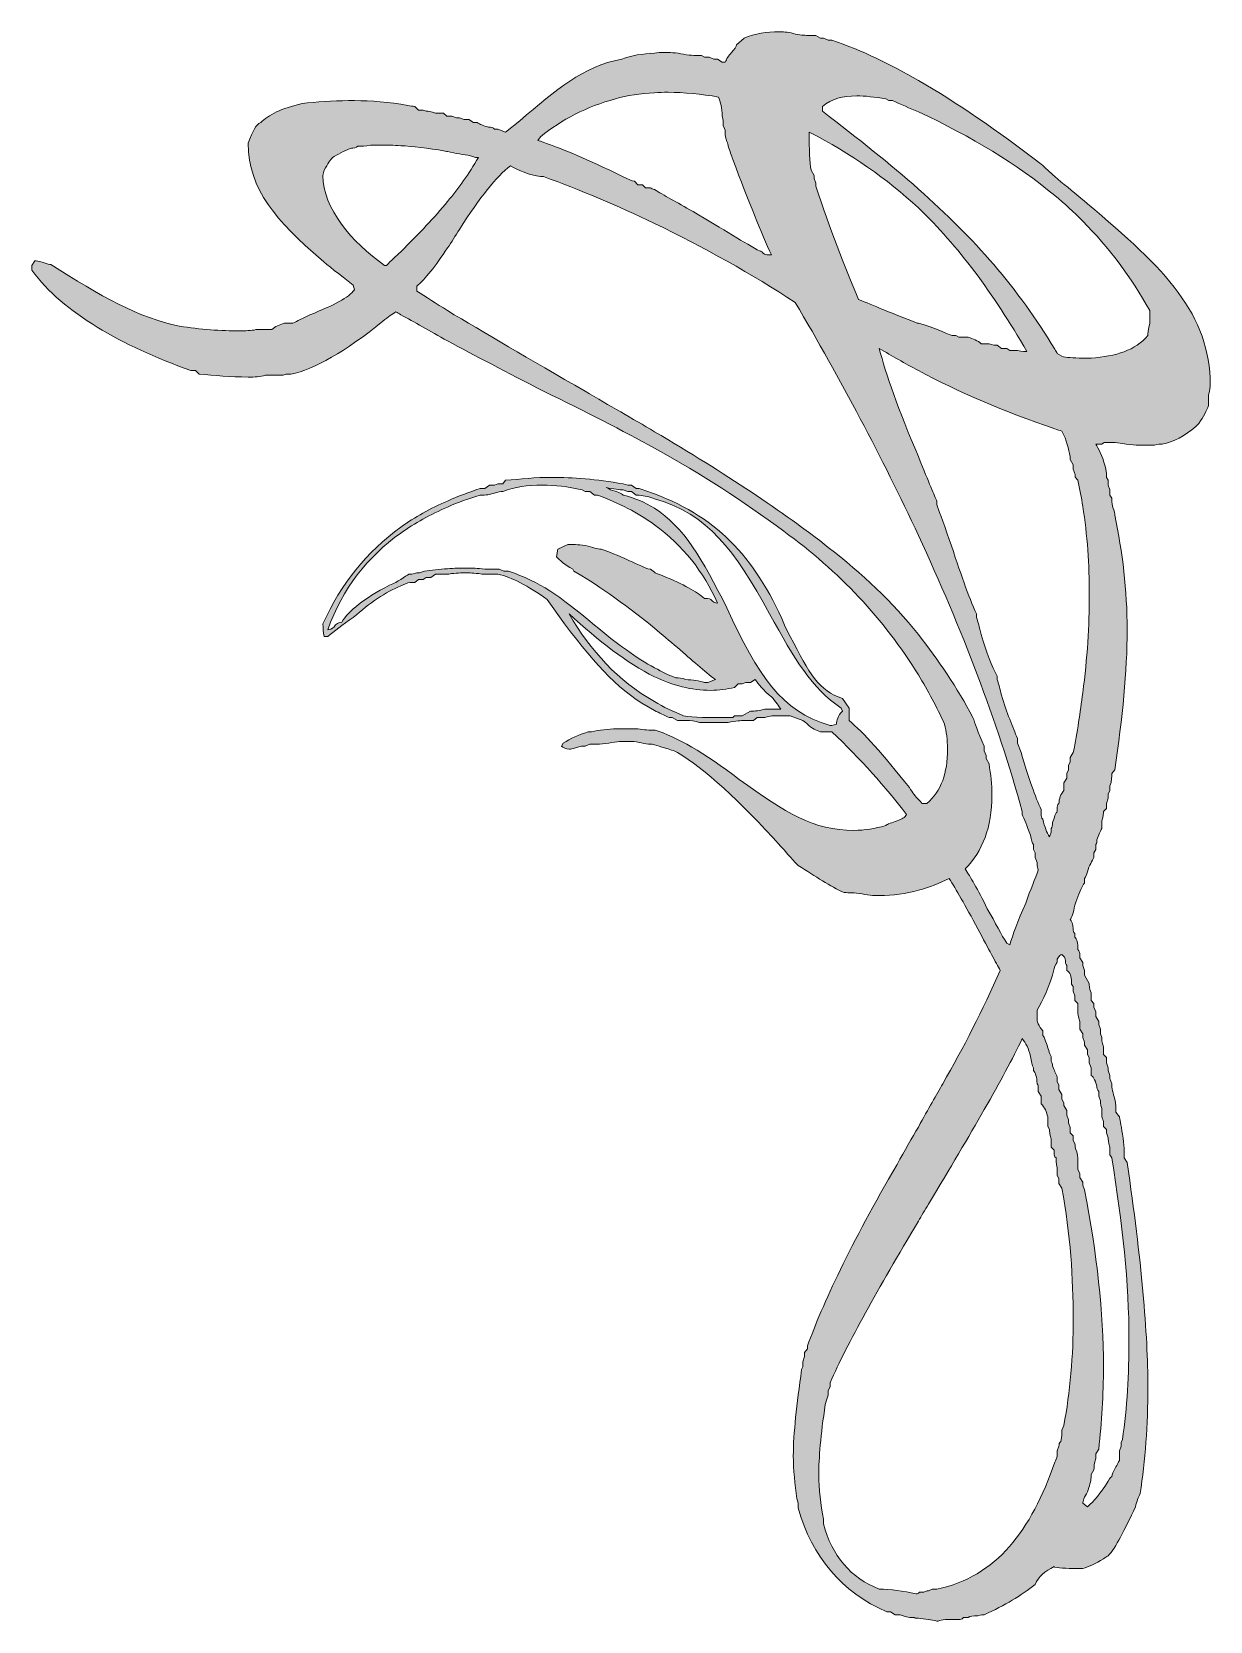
# Model space of a CAD drawing. Header units: inches. Extents: x -32 to 627, y -24 to 865.
import ezdxf

# ---------------------------------------------------------------- set-up
doc = ezdxf.new("R2010")
doc.units = ezdxf.units.IN
doc.header["$MEASUREMENT"] = 0
doc.layers.add('图层 1', color=7, linetype='Continuous')

msp = doc.modelspace()

# ---------------------------------------------------------------- hatches: boundary and pattern name
at = {"layer": '图层 1', "true_color": 0xffffff}
h = msp.add_hatch(color=7, dxfattribs=at)
h.dxf.hatch_style = 2
edge = h.paths.add_edge_path()
edge.add_spline(control_points=[(558.39, 768.63), (557.73, 769.29), (556.73, 770.29), (555.74, 770.95), (549.77, 775.93), (544.46, 780.23), (540.15, 783.89), (537.16, 786.54), (534.84, 788.87), (532.52, 790.86), (507.64, 809.77), (485.74, 825.02), (463.86, 837.63), (448.26, 846.59), (432.68, 854.21), (415.43, 860.18), (415.43, 860.18), (413.44, 860.18), (413.44, 860.18), (413.44, 860.18), (410.78, 861.18), (410.78, 861.18), (410.78, 861.18), (409.12, 861.18), (409.12, 861.18), (409.12, 861.18), (406.47, 862.83), (406.47, 862.83), (406.47, 862.83), (403.82, 862.83), (403.82, 862.83), (403.82, 862.83), (401.83, 862.83), (401.83, 862.83), (400.16, 862.83), (397.51, 862.83), (393.87, 863.83), (390.55, 864.82), (387.89, 864.82), (385.9, 864.82), (378.94, 864.82), (372.63, 863.83), (366.33, 861.18), (366.33, 861.18), (362.02, 857.53), (362.02, 857.53), (362.02, 856.87), (361.02, 854.88), (359.37, 853.22), (357.38, 851.56), (356.71, 849.57), (355.72, 847.91), (355.72, 847.91), (354.05, 847.91), (354.05, 847.91), (354.05, 847.91), (351.4, 849.57), (351.4, 849.57), (351.4, 849.57), (349.41, 849.57), (349.41, 849.57), (349.41, 849.57), (346.76, 850.56), (346.76, 850.56), (346.76, 850.56), (344.11, 850.56), (344.11, 850.56), (344.11, 850.56), (342.45, 851.56), (342.45, 851.56), (339.79, 851.56), (337.14, 851.56), (332.49, 852.22), (328.18, 853.22), (324.53, 853.22), (321.88, 853.22), (319.89, 853.22), (317.9, 853.22), (316.24, 852.88), (309.6, 852.55), (303.31, 851.56), (297.99, 849.57), (275.77, 845.25), (261.51, 832.65), (240.94, 815.07), (240.94, 815.07), (232.98, 808.77), (232.98, 808.77), (232.98, 808.77), (228.67, 810.42), (228.67, 810.42), (228.67, 810.42), (226.68, 810.42), (226.68, 810.42), (226.02, 811.42), (225.02, 811.42), (223.37, 811.42), (220.38, 812.41), (218.72, 813.08), (217.06, 814.08), (217.06, 814.08), (215.07, 814.08), (215.07, 814.08), (215.07, 814.08), (212.42, 815.74), (212.42, 815.74), (212.42, 815.74), (209.76, 815.74), (209.76, 815.74), (209.76, 815.74), (207.11, 816.73), (207.11, 816.73), (207.11, 816.73), (205.45, 816.73), (205.45, 816.73), (205.45, 816.73), (202.8, 817.72), (202.8, 817.72), (202.8, 817.72), (200.47, 817.72), (200.47, 817.72), (200.47, 817.72), (200.14, 817.72), (200.14, 817.72), (200.14, 817.72), (198.15, 819.38), (198.15, 819.38), (198.15, 819.38), (193.84, 819.38), (193.84, 819.38), (191.19, 820.38), (189.53, 820.38), (188.53, 820.38), (188.53, 820.38), (186.88, 821.04), (186.88, 821.04), (186.88, 821.04), (184.22, 821.04), (184.22, 821.04), (184.22, 821.04), (182.23, 823.03), (182.23, 823.03), (179.58, 823.36), (176.93, 824.02), (174.27, 824.35), (163.99, 826.01), (154.03, 826.34), (145.08, 826.34), (136.12, 826.34), (127.16, 825.68), (119.21, 824.68), (107.59, 822.04), (100.3, 818.38), (95.98, 814.08), (93.33, 813.08), (91.67, 809.76), (89.02, 802.46), (89.02, 776.59), (104.94, 759.01), (129.82, 737.45), (133.47, 734.13), (139.77, 729.49), (147.74, 723.18), (147.74, 723.18), (148.4, 720.53), (148.4, 720.53), (145.08, 716.22), (137.12, 711.91), (123.52, 706.6), (119.21, 704.61), (116.55, 702.95), (113.9, 701.96), (113.9, 701.96), (111.91, 701.96), (111.91, 701.96), (111.91, 701.96), (109.25, 701.96), (109.25, 701.96), (106.6, 700.96), (103.95, 700.29), (102.29, 698.31), (102.29, 698.31), (93.33, 698.31), (93.33, 698.31), (90.67, 697.64), (87.03, 697.64), (84.38, 697.64), (73.76, 697.64), (62.15, 698.31), (50.54, 700.29), (28.32, 704.61), (6.09, 717.21), (-21.44, 734.79), (-22.1, 734.79), (-23.1, 734.79), (-25.75, 735.79), (-28.41, 736.78), (-29.41, 736.78), (-30.39, 736.78), (-30.39, 736.78), (-32.05, 734.13), (-32.05, 734.13), (-32.05, 734.13), (-32.05, 731.48), (-32.05, 731.48), (-14.14, 707.27), (17.7, 689.69), (56.85, 675.42), (56.85, 675.42), (59.5, 675.42), (59.5, 675.42), (59.5, 675.42), (61.49, 673.43), (61.49, 673.43), (70.11, 672.77), (79.07, 671.78), (89.02, 671.78), (92.33, 671.78), (95.98, 671.78), (98.64, 672.77), (98.64, 672.77), (108.59, 672.77), (108.59, 672.77), (108.59, 672.77), (110.25, 673.43), (110.25, 673.43), (110.25, 673.43), (112.9, 673.43), (112.9, 673.43), (126.17, 676.08), (143.09, 686.04), (164.32, 702.95), (167.31, 705.61), (169.96, 707.27), (171.61, 708.26), (172.61, 707.6), (173.28, 707.27), (174.27, 706.61), (181.9, 702.62), (190.52, 697.65), (200.47, 692.01), (215.4, 684.05), (233.65, 674.43), (254.21, 663.81), (278.43, 652.21), (298.33, 641.92), (316.24, 631.97), (343.44, 617.04), (365.34, 602.78), (388.56, 585.53), (419.4, 563.3), (444.62, 536.43), (463.86, 505.26), (469.16, 496.3), (474.14, 487.35), (478.45, 477.72), (479.45, 473.41), (480.11, 469.1), (480.11, 463.79), (480.11, 450.19), (476.79, 440.58), (468.49, 433.27), (468.49, 433.27), (465.84, 433.27), (465.84, 433.27), (465.51, 433.93), (464.52, 434.93), (463.86, 435.6), (462.2, 437.25), (460.54, 439.58), (458.88, 442.23), (443.95, 460.8), (433.01, 473.41), (425.04, 479.71), (425.04, 479.71), (425.04, 486.68), (425.04, 486.68), (425.04, 486.68), (421.39, 491.99), (421.39, 491.99), (408.12, 496.63), (402.82, 505.59), (392.2, 526.81), (392.2, 526.81), (390.54, 529.47), (390.54, 529.47), (373.96, 569.28), (352.73, 592.83), (316.24, 606.43), (313.26, 607.75), (310.61, 608.42), (307.62, 609.41), (307.62, 609.41), (305.96, 609.41), (305.96, 609.41), (305.96, 609.41), (303.31, 611.4), (303.31, 611.4), (303.31, 611.4), (301.32, 611.4), (301.32, 611.4), (301.32, 611.4), (298.66, 612.06), (298.66, 612.06), (283.73, 614.72), (270.47, 615.71), (258.86, 615.71), (249.9, 615.71), (240.94, 614.72), (232.98, 614.06), (232.98, 614.06), (231.32, 612.06), (231.32, 612.06), (231.32, 612.06), (228.67, 612.06), (228.67, 612.06), (228.67, 612.06), (226.68, 611.4), (226.68, 611.4), (226.68, 611.4), (224.03, 611.4), (224.03, 611.4), (224.03, 611.4), (221.37, 609.41), (221.37, 609.41), (221.37, 609.41), (218.72, 609.41), (218.72, 609.41), (212.41, 607.42), (206.45, 605.1), (200.47, 602.45), (190.85, 598.47), (182.23, 593.49), (174.27, 587.85), (155.36, 573.92), (140.77, 556.33), (130.82, 533.78), (130.82, 531.13), (130.82, 529.47), (131.48, 526.81), (131.48, 526.81), (133.47, 526.81), (133.47, 526.81), (137.11, 529.47), (141.43, 533.12), (147.74, 537.43), (157.02, 545.39), (165.98, 551.7), (174.27, 555.01), (176.26, 556), (177.91, 556.67), (179.58, 557), (179.58, 557), (182.23, 557), (182.23, 557), (182.23, 557), (184.22, 558.65), (184.22, 558.65), (184.22, 558.65), (186.88, 558.65), (186.88, 558.65), (186.88, 558.65), (188.53, 559.66), (188.53, 559.66), (188.53, 559.66), (191.19, 559.66), (191.19, 559.66), (191.19, 559.66), (193.84, 561.64), (193.84, 561.64), (193.84, 561.64), (200.47, 561.64), (200.47, 561.64), (200.47, 561.64), (201.14, 561.64), (201.14, 561.64), (205.45, 562.31), (208.1, 562.31), (210.76, 562.31), (212.41, 562.31), (215.07, 562.31), (219.71, 561.64), (219.71, 561.64), (228.67, 561.64), (228.67, 561.64), (236.63, 559.66), (245.26, 555.34), (256.2, 547.38), (256.2, 547.38), (265.82, 533.78), (265.82, 533.78), (284.73, 509.56), (296.67, 495.63), (316.24, 485.35), (318.89, 484.02), (321.54, 482.69), (324.53, 481.37), (324.53, 481.37), (326.19, 481.37), (326.19, 481.37), (326.19, 481.37), (329.17, 479.71), (329.17, 479.71), (329.17, 479.71), (331.83, 479.71), (331.83, 479.71), (331.83, 479.71), (334.48, 479.71), (334.48, 479.71), (336.14, 479.71), (338.79, 479.71), (341.45, 478.71), (341.45, 478.71), (349.41, 478.71), (349.41, 478.71), (349.41, 478.71), (357.37, 478.71), (357.37, 478.71), (362.02, 479.71), (364.67, 479.71), (366.33, 479.71), (366.33, 479.71), (368.98, 479.71), (368.98, 479.71), (368.98, 479.71), (371.64, 479.71), (371.64, 479.71), (371.64, 479.71), (373.62, 481.37), (373.62, 481.37), (373.62, 481.37), (377.93, 481.37), (377.93, 481.37), (380.59, 482.37), (382.25, 482.37), (382.25, 482.37), (382.25, 482.37), (386.9, 482.37), (386.9, 482.37), (386.9, 482.37), (392.2, 482.37), (392.2, 482.37), (392.2, 482.37), (399.17, 479.71), (399.17, 479.71), (400.16, 478.71), (401.16, 478.71), (401.82, 477.71), (404.48, 475.07), (406.47, 474.4), (409.12, 473.4), (409.12, 473.4), (415.42, 473.4), (415.42, 473.4), (431.35, 458.48), (445.61, 442.23), (457.22, 427.3), (456.22, 425.31), (454.57, 424.64), (451.91, 423.65), (449.26, 422.66), (446.27, 421.99), (445.61, 421), (439.31, 419.33), (433.99, 418.34), (427.7, 418.34), (405.47, 418.34), (389.55, 427.97), (363.67, 446.87), (344.11, 461.8), (328.18, 470.75), (316.57, 474.4), (316.57, 474.4), (316.24, 474.4), (316.24, 474.4), (313.59, 474.4), (310.27, 474.4), (306.95, 475.07), (306.95, 475.07), (295.34, 475.07), (295.34, 475.07), (290.03, 475.07), (285.39, 474.4), (281.08, 473.4), (281.08, 473.4), (279.09, 473.4), (279.09, 473.4), (273.78, 471.75), (269.47, 469.76), (265.16, 467.11), (265.16, 467.11), (264.16, 465.45), (264.16, 465.45), (265.16, 464.46), (266.82, 463.78), (268.47, 463.78), (269.47, 463.78), (270.47, 463.78), (272.13, 464.46), (274.78, 465.45), (276.44, 465.45), (277.43, 465.45), (277.43, 465.45), (280.09, 466.44), (280.09, 466.44), (282.08, 466.44), (285.39, 466.44), (290.7, 467.11), (295.34, 468.1), (298.66, 468.1), (301.32, 468.1), (305.96, 468.1), (309.6, 467.11), (312.92, 466.44), (312.92, 466.44), (314.91, 466.44), (314.91, 466.44), (315.24, 466.44), (315.58, 466.44), (316.24, 466.11), (317.9, 465.78), (319.89, 465.11), (321.88, 464.46), (324.53, 463.78), (327.19, 462.8), (329.17, 461.8), (344.1, 452.84), (363.67, 435.26), (386.9, 409.39), (389.55, 406.73), (392.2, 403.09), (396.52, 398.77), (406.47, 392.47), (414.42, 387.16), (422.39, 383.51), (425.04, 383.51), (427.7, 383.51), (432.34, 382.85), (436.65, 381.85), (440.3, 381.85), (441.96, 381.85), (449.59, 381.85), (456.88, 382.85), (463.85, 384.84), (469.82, 386.5), (475.79, 388.82), (481.1, 391.48), (484.75, 385.5), (490.05, 376.55), (497.02, 363.28), (503.33, 351.67), (506.98, 344.37), (509.63, 340.06), (499.68, 317.84), (489.06, 296.6), (477.45, 276.71), (474.14, 270.73), (469.49, 262.77), (463.85, 252.49), (460.21, 246.52), (456.22, 239.22), (451.91, 231.59), (426.04, 187.14), (410.12, 153.3), (401.82, 130.09), (401.82, 130.09), (401.82, 128.43), (401.82, 128.43), (401.82, 128.43), (400.16, 126.44), (400.16, 126.44), (400.16, 126.44), (400.16, 124.12), (400.16, 124.12), (400.16, 124.12), (399.17, 121.13), (399.17, 121.13), (399.17, 121.13), (399.17, 118.47), (399.17, 118.47), (399.17, 118.47), (398.5, 116.82), (398.5, 116.82), (395.85, 97.25), (393.87, 81.33), (393.87, 68.72), (393.87, 60.76), (394.86, 52.8), (395.85, 44.84), (395.85, 44.84), (396.52, 42.18), (396.52, 42.18), (396.52, 42.18), (396.52, 39.53), (396.52, 39.53), (404.48, 12), (420.73, -7.58), (446.27, -18.52), (446.27, -18.52), (448.26, -18.52), (448.26, -18.52), (448.26, -18.52), (450.91, -20.17), (450.91, -20.17), (450.91, -20.17), (453.56, -20.17), (453.56, -20.17), (453.56, -20.17), (455.23, -20.84), (455.23, -20.84), (457.88, -21.84), (460.54, -21.84), (461.53, -21.84), (462.2, -22.17), (462.86, -22.17), (463.85, -22.17), (467.5, -22.83), (471.15, -22.83), (474.14, -23.82), (474.14, -23.82), (474.8, -23.82), (474.8, -23.82), (476.79, -22.83), (480.11, -22.83), (486.41, -22.83), (487.41, -22.83), (488.06, -22.83), (489.06, -21.84), (489.06, -21.84), (491.72, -21.84), (491.72, -21.84), (492.71, -20.84), (494.37, -20.84), (497.02, -20.84), (499.02, -20.17), (499.68, -20.17), (500.67, -20.17), (512.28, -14.88), (521.24, -9.56), (529.2, -3.26), (530.86, 1.06), (534.5, 4.04), (539.82, 6.69), (539.82, 6.36), (540.15, 6.36), (540.15, 6.36), (543.14, 5.7), (548.11, 5.7), (555.74, 5.7), (559.39, 6.69), (563.04, 8.35), (567.35, 11.01), (568.34, 12), (569.01, 12), (570, 12.67), (574.31, 17.3), (578.96, 26.93), (585.25, 40.2), (585.92, 43.18), (586.92, 45.51), (587.91, 47.49), (590.56, 66.07), (592.22, 85.64), (592.22, 107.2), (592.22, 136.39), (588.58, 178.18), (580.61, 232.59), (580.61, 232.59), (578.96, 235.24), (578.96, 235.24), (578.96, 237.9), (578.96, 242.21), (577.96, 248.51), (577.3, 253.82), (576.3, 257.46), (576.3, 258.13), (576.3, 258.13), (574.31, 260.78), (574.31, 260.78), (574.31, 262.77), (574.31, 265.43), (573.65, 268.08), (572.65, 271.4), (571.99, 274.39), (571.99, 276.71), (571.99, 276.71), (570.99, 279.69), (570.99, 279.69), (570.99, 279.69), (570.99, 281.35), (570.99, 281.35), (570.99, 281.35), (570, 284.01), (570, 284.01), (570, 284.01), (570, 285.66), (570, 285.66), (570, 285.66), (569, 288.32), (569, 288.32), (569, 288.32), (569, 291.3), (569, 291.3), (569, 291.3), (567.35, 292.96), (567.35, 292.96), (567.35, 292.96), (567.35, 297.27), (567.35, 297.27), (566.35, 299.92), (566.35, 301.91), (566.35, 302.58), (566.35, 302.58), (565.68, 304.57), (565.68, 304.57), (565.68, 304.57), (565.68, 307.22), (565.68, 307.22), (565.68, 307.22), (564.69, 309.88), (564.69, 309.88), (564.69, 309.88), (564.69, 311.53), (564.69, 311.53), (564.69, 311.53), (563.04, 314.19), (563.04, 314.19), (563.04, 314.19), (563.04, 316.84), (563.04, 316.84), (563.04, 316.84), (562.04, 319.49), (562.04, 319.49), (562.04, 319.49), (562.04, 321.48), (562.04, 321.48), (562.04, 321.48), (560.38, 323.15), (560.38, 323.15), (560.38, 323.15), (560.38, 327.45), (560.38, 327.45), (559.39, 330.11), (559.39, 332.1), (559.39, 332.77), (559.39, 332.77), (556.73, 337.41), (556.73, 337.41), (556.73, 337.41), (556.73, 340.07), (556.73, 340.07), (556.73, 340.07), (555.74, 342.72), (555.74, 342.72), (555.74, 342.72), (555.74, 344.37), (555.74, 344.37), (555.74, 344.37), (554.08, 347.03), (554.08, 347.03), (554.08, 347.03), (554.08, 349.02), (554.08, 349.02), (554.08, 349.68), (554.08, 350.68), (553.08, 351.67), (553.08, 355.32), (552.42, 357.64), (551.42, 358.63), (551.42, 358.63), (551.42, 360.62), (551.42, 360.62), (550.43, 361.29), (550.43, 362.29), (550.43, 363.28), (550.43, 365.93), (549.43, 367.59), (548.77, 368.59), (549.43, 369.25), (550.43, 372.23), (551.42, 376.55), (552.76, 380.86), (554.41, 384.84), (555.74, 387.49), (556.06, 388.16), (556.4, 388.49), (556.73, 388.82), (556.73, 388.82), (556.73, 391.48), (556.73, 391.48), (557.73, 392.47), (557.73, 393.47), (558.39, 395.12), (559.39, 398.77), (561.04, 401.43), (562.04, 403.09), (562.04, 403.09), (562.04, 405.74), (562.04, 405.74), (562.04, 405.74), (563.04, 407.73), (563.04, 407.73), (563.04, 407.73), (563.04, 410.38), (563.04, 410.38), (563.7, 411.04), (563.7, 412.04), (563.7, 413.04), (564.69, 415.69), (565.68, 418.34), (566.35, 419.33), (566.35, 419.33), (566.35, 423.65), (566.35, 423.65), (567.35, 426.3), (567.35, 427.96), (567.35, 428.96), (567.35, 428.96), (569, 430.62), (569, 430.62), (569, 430.62), (569, 433.27), (569, 433.27), (569, 433.27), (570, 436.26), (570, 436.26), (570, 436.26), (570, 438.58), (570, 438.58), (570, 438.58), (570.99, 440.57), (570.99, 440.57), (570.99, 440.57), (570.99, 443.22), (570.99, 443.22), (571.99, 445.87), (571.99, 448.53), (571.99, 450.19), (571.99, 450.19), (573.65, 452.18), (573.65, 452.18), (577.96, 481.37), (580.61, 507.24), (580.61, 530.46), (580.61, 552.69), (577.96, 573.91), (573.65, 594.48), (573.65, 595.14), (573.65, 597.14), (572.65, 598.79), (571.99, 601.44), (571.99, 603.44), (571.99, 604.1), (571.99, 604.1), (570.99, 605.76), (570.99, 605.76), (570.99, 605.76), (570.99, 608.74), (570.99, 608.74), (570.99, 608.74), (570, 611.39), (570, 611.39), (570, 611.39), (570, 614.05), (570, 614.05), (570, 614.05), (569, 615.71), (569, 615.71), (569, 615.71), (569, 617.37), (569, 617.37), (569, 618.35), (569, 619.36), (568.34, 622.01), (566.35, 628.31), (564.69, 631.63), (563.04, 634.28), (563.04, 634.28), (566.35, 634.28), (566.35, 634.28), (567.35, 635.28), (568.34, 635.28), (569, 635.28), (571.99, 635.28), (575.3, 635.28), (579.95, 634.28), (585.92, 633.62), (589.57, 633.62), (591.23, 633.62), (591.23, 633.62), (595.87, 633.62), (595.87, 633.62), (597.53, 634.28), (599.52, 634.28), (600.18, 634.28), (606.49, 635.28), (612.79, 638.92), (619.09, 644.23), (619.09, 644.23), (620.75, 645.89), (620.75, 645.89), (623.41, 649.54), (625.06, 653.19), (626.06, 655.84), (626.06, 655.84), (626.06, 661.82), (626.06, 661.82), (627.05, 664.47), (627.05, 666.46), (627.05, 667.46), (627.05, 706.6), (602.18, 732.14), (558.39, 768.63)], knot_values=[0, 0, 0, 0, 1, 1, 1, 2, 2, 2, 3, 3, 3, 4, 4, 4, 5, 5, 5, 6, 6, 6, 7, 7, 7, 8, 8, 8, 9, 9, 9, 10, 10, 10, 11, 11, 11, 12, 12, 12, 13, 13, 13, 14, 14, 14, 15, 15, 15, 16, 16, 16, 17, 17, 17, 18, 18, 18, 19, 19, 19, 20, 20, 20, 21, 21, 21, 22, 22, 22, 23, 23, 23, 24, 24, 24, 25, 25, 25, 26, 26, 26, 27, 27, 27, 28, 28, 28, 29, 29, 29, 30, 30, 30, 31, 31, 31, 32, 32, 32, 33, 33, 33, 34, 34, 34, 35, 35, 35, 36, 36, 36, 37, 37, 37, 38, 38, 38, 39, 39, 39, 40, 40, 40, 41, 41, 41, 42, 42, 42, 43, 43, 43, 44, 44, 44, 45, 45, 45, 46, 46, 46, 47, 47, 47, 48, 48, 48, 49, 49, 49, 50, 50, 50, 51, 51, 51, 52, 52, 52, 53, 53, 53, 54, 54, 54, 55, 55, 55, 56, 56, 56, 57, 57, 57, 58, 58, 58, 59, 59, 59, 60, 60, 60, 61, 61, 61, 62, 62, 62, 63, 63, 63, 64, 64, 64, 65, 65, 65, 66, 66, 66, 67, 67, 67, 68, 68, 68, 69, 69, 69, 70, 70, 70, 71, 71, 71, 72, 72, 72, 73, 73, 73, 74, 74, 74, 75, 75, 75, 76, 76, 76, 77, 77, 77, 78, 78, 78, 79, 79, 79, 80, 80, 80, 81, 81, 81, 82, 82, 82, 83, 83, 83, 84, 84, 84, 85, 85, 85, 86, 86, 86, 87, 87, 87, 88, 88, 88, 89, 89, 89, 90, 90, 90, 91, 91, 91, 92, 92, 92, 93, 93, 93, 94, 94, 94, 95, 95, 95, 96, 96, 96, 97, 97, 97, 98, 98, 98, 99, 99, 99, 100, 100, 100, 101, 101, 101, 102, 102, 102, 103, 103, 103, 104, 104, 104, 105, 105, 105, 106, 106, 106, 107, 107, 107, 108, 108, 108, 109, 109, 109, 110, 110, 110, 111, 111, 111, 112, 112, 112, 113, 113, 113, 114, 114, 114, 115, 115, 115, 116, 116, 116, 117, 117, 117, 118, 118, 118, 119, 119, 119, 120, 120, 120, 121, 121, 121, 122, 122, 122, 123, 123, 123, 124, 124, 124, 125, 125, 125, 126, 126, 126, 127, 127, 127, 128, 128, 128, 129, 129, 129, 130, 130, 130, 131, 131, 131, 132, 132, 132, 133, 133, 133, 134, 134, 134, 135, 135, 135, 136, 136, 136, 137, 137, 137, 138, 138, 138, 139, 139, 139, 140, 140, 140, 141, 141, 141, 142, 142, 142, 143, 143, 143, 144, 144, 144, 145, 145, 145, 146, 146, 146, 147, 147, 147, 148, 148, 148, 149, 149, 149, 150, 150, 150, 151, 151, 151, 152, 152, 152, 153, 153, 153, 154, 154, 154, 155, 155, 155, 156, 156, 156, 157, 157, 157, 158, 158, 158, 159, 159, 159, 160, 160, 160, 161, 161, 161, 162, 162, 162, 163, 163, 163, 164, 164, 164, 165, 165, 165, 166, 166, 166, 167, 167, 167, 168, 168, 168, 169, 169, 169, 170, 170, 170, 171, 171, 171, 172, 172, 172, 173, 173, 173, 174, 174, 174, 175, 175, 175, 176, 176, 176, 177, 177, 177, 178, 178, 178, 179, 179, 179, 180, 180, 180, 181, 181, 181, 182, 182, 182, 183, 183, 183, 184, 184, 184, 185, 185, 185, 186, 186, 186, 187, 187, 187, 188, 188, 188, 189, 189, 189, 190, 190, 190, 191, 191, 191, 192, 192, 192, 193, 193, 193, 194, 194, 194, 195, 195, 195, 196, 196, 196, 197, 197, 197, 198, 198, 198, 199, 199, 199, 200, 200, 200, 201, 201, 201, 202, 202, 202, 203, 203, 203, 204, 204, 204, 205, 205, 205, 206, 206, 206, 207, 207, 207, 208, 208, 208, 209, 209, 209, 210, 210, 210, 211, 211, 211, 212, 212, 212, 213, 213, 213, 214, 214, 214, 215, 215, 215, 216, 216, 216, 217, 217, 217, 218, 218, 218, 219, 219, 219, 220, 220, 220, 221, 221, 221, 222, 222, 222, 223, 223, 223, 224, 224, 224, 225, 225, 225, 226, 226, 226, 227, 227, 227, 228, 228, 228, 229, 229, 229, 230, 230, 230, 231, 231, 231, 232, 232, 232, 233, 233, 233, 234, 234, 234, 235, 235, 235, 236, 236, 236, 237, 237, 237, 238, 238, 238, 239, 239, 239, 240, 240, 240, 241, 241, 241, 242, 242, 242, 243, 243, 243, 244, 244, 244, 245, 245, 245, 246, 246, 246, 247, 247, 247, 248, 248, 248, 249, 249, 249, 250, 250, 250, 251, 251, 251, 252, 252, 252, 253, 253, 253, 254, 254, 254, 255, 255, 255, 256, 256, 256, 257, 257, 257, 258, 258, 258, 259, 259, 259, 260, 260, 260, 261, 261, 261, 262, 262, 262, 263, 263, 263, 264, 264, 264, 265, 265, 265, 266, 266, 266, 267, 267, 267, 268, 268, 268, 269, 269, 269, 270, 270, 270, 271, 271, 271, 272, 272, 272, 273, 273, 273, 274, 274, 274, 275, 275, 275, 276, 276, 276, 277, 277, 277, 278, 278, 278, 279, 279, 279, 280, 280, 280, 281, 281, 281, 282, 282, 282, 283, 283, 283, 284, 284, 284, 285, 285, 285, 286, 286, 286, 287, 287, 287, 288, 288, 288, 289, 289, 289, 290, 290, 290, 291, 291, 291, 292, 292, 292, 293, 293, 293, 294, 294, 294, 295, 295, 295, 296, 296, 296, 297, 297, 297, 298, 298, 298, 299, 299, 299, 300, 300, 300, 301, 301, 301, 302, 302, 302, 303, 303, 303, 304, 304, 304, 304], degree=3, periodic=1)
edge = h.paths.add_edge_path()
edge.add_spline(control_points=[(234.64, 563.3), (234.64, 563.3), (231.99, 563.3), (231.99, 563.3), (231.99, 563.3), (229.33, 564.3), (229.33, 564.3), (229.33, 564.3), (221.37, 564.3), (221.37, 564.3), (217.06, 564.96), (214.41, 564.96), (211.75, 564.96), (207.78, 564.96), (204.13, 564.96), (200.47, 564.63), (195.83, 564.3), (191.52, 563.63), (187.54, 563.3), (187.54, 563.3), (184.89, 562.31), (184.89, 562.31), (184.89, 562.31), (183.23, 562.31), (183.23, 562.31), (183.23, 562.31), (180.57, 561.65), (180.57, 561.65), (180.57, 561.65), (178.92, 561.65), (178.92, 561.65), (177.91, 560.98), (176.26, 559.99), (174.27, 558.66), (172.61, 557.67), (170.62, 556.34), (167.97, 555.34), (153.7, 548.05), (145.08, 541.08), (141.43, 534.78), (139.77, 534.78), (137.78, 533.79), (137.12, 532.13), (136.12, 531.13), (134.13, 530.46), (133.47, 530.46), (141.76, 553.68), (155.7, 571.26), (174.27, 584.54), (182.23, 590.17), (190.85, 594.82), (200.47, 599.13), (206.45, 601.78), (212.42, 603.77), (218.72, 605.76), (220.38, 605.76), (223.37, 605.76), (226.02, 606.76), (228.67, 607.75), (230.33, 607.75), (231.32, 607.75), (238.29, 610.41), (245.26, 611.4), (253.54, 611.4), (260.52, 611.4), (267.81, 610.41), (275.77, 608.75), (275.77, 608.75), (277.43, 607.75), (277.43, 607.75), (277.43, 607.75), (280.09, 607.75), (280.09, 607.75), (280.09, 607.75), (282.74, 605.76), (282.74, 605.76), (282.74, 605.76), (284.4, 605.76), (284.4, 605.76), (296.34, 601.45), (306.96, 595.81), (316.25, 589.17), (332.16, 577.57), (343.78, 562.97), (351.4, 545.39), (350.41, 545.39), (348.42, 546.39), (347.76, 547.39), (346.76, 548.05), (345.11, 548.05), (344.11, 548.05), (339.79, 551.7), (332.49, 556.01), (320.89, 560.65), (319.23, 561.65), (317.57, 561.65), (316.58, 562.31), (316.58, 562.31), (316.24, 562.64), (316.24, 562.64), (316.24, 562.64), (313.92, 564.3), (313.92, 564.3), (310.27, 564.96), (305.96, 567.62), (299.66, 570.27), (293.35, 572.92), (289.04, 574.92), (286.39, 575.57), (284.4, 575.57), (282.08, 576.58), (277.43, 577.57), (273.12, 578.23), (270.47, 578.23), (267.81, 578.23), (267.81, 578.23), (262.18, 575.57), (262.18, 575.57), (262.18, 575.57), (261.51, 571.26), (261.51, 571.26), (263.17, 569.61), (265.82, 566.96), (270.47, 564.3), (270.47, 564.3), (271.13, 563.3), (271.13, 563.3), (282.74, 556.67), (297.99, 546.05), (316.24, 531.46), (320.22, 527.81), (324.53, 524.49), (329.17, 520.51), (337.14, 513.55), (344.11, 507.25), (350.41, 502.6), (350.41, 502.6), (346.09, 500.94), (346.09, 500.94), (346.09, 500.94), (344.11, 500.94), (344.11, 500.94), (341.45, 501.94), (337.8, 502.6), (333.49, 502.6), (331.83, 503.6), (329.85, 503.6), (328.18, 503.6), (324.53, 504.92), (320.55, 506.92), (316.24, 509.24), (306.29, 514.54), (295.34, 522.5), (282.74, 533.12), (262.18, 550.04), (252.56, 557), (234.64, 563.3)], knot_values=[0, 0, 0, 0, 1, 1, 1, 2, 2, 2, 3, 3, 3, 4, 4, 4, 5, 5, 5, 6, 6, 6, 7, 7, 7, 8, 8, 8, 9, 9, 9, 10, 10, 10, 11, 11, 11, 12, 12, 12, 13, 13, 13, 14, 14, 14, 15, 15, 15, 16, 16, 16, 17, 17, 17, 18, 18, 18, 19, 19, 19, 20, 20, 20, 21, 21, 21, 22, 22, 22, 23, 23, 23, 24, 24, 24, 25, 25, 25, 26, 26, 26, 27, 27, 27, 28, 28, 28, 29, 29, 29, 30, 30, 30, 31, 31, 31, 32, 32, 32, 33, 33, 33, 34, 34, 34, 35, 35, 35, 36, 36, 36, 37, 37, 37, 38, 38, 38, 39, 39, 39, 40, 40, 40, 41, 41, 41, 42, 42, 42, 43, 43, 43, 44, 44, 44, 45, 45, 45, 46, 46, 46, 47, 47, 47, 48, 48, 48, 49, 49, 49, 50, 50, 50, 51, 51, 51, 52, 52, 52, 52], degree=3, periodic=1)
edge = h.paths.add_edge_path()
edge.add_spline(control_points=[(377.94, 486.01), (373.62, 485.02), (370.97, 485.02), (369.98, 485.02), (369.98, 485.02), (365.33, 482.37), (365.33, 482.37), (365.33, 482.37), (363.02, 482.37), (363.02, 482.37), (363.02, 482.37), (361.02, 482.37), (361.02, 482.37), (361.02, 482.37), (360.03, 481.37), (360.03, 481.37), (360.03, 481.37), (358.36, 481.37), (358.36, 481.37), (346.76, 481.37), (337.8, 481.37), (332.49, 482.37), (326.85, 484.69), (321.21, 487.34), (316.24, 490.33), (295.67, 501.94), (280.75, 518.52), (268.47, 539.42), (285.06, 524.16), (300.65, 511.88), (316.24, 504.26), (326.52, 499.28), (336.8, 496.63), (347.76, 496.63), (352.07, 496.63), (356.71, 497.29), (361.02, 498.29), (361.02, 498.29), (363.01, 500.28), (363.01, 500.28), (363.01, 500.28), (365.33, 500.28), (365.33, 500.28), (365.33, 500.28), (367.33, 500.94), (367.33, 500.94), (367.33, 500.94), (369.98, 500.94), (369.98, 500.94), (369.98, 500.94), (372.63, 502.6), (372.63, 502.6), (374.3, 500.28), (376.94, 496.62), (381.59, 492.98), (384.24, 490.33), (385.9, 487.67), (386.9, 486.01), (386.9, 486.01), (377.94, 486.01), (377.94, 486.01)], knot_values=[0, 0, 0, 0, 1, 1, 1, 2, 2, 2, 3, 3, 3, 4, 4, 4, 5, 5, 5, 6, 6, 6, 7, 7, 7, 8, 8, 8, 9, 9, 9, 10, 10, 10, 11, 11, 11, 12, 12, 12, 13, 13, 13, 14, 14, 14, 15, 15, 15, 16, 16, 16, 17, 17, 17, 18, 18, 18, 19, 19, 19, 20, 20, 20, 20], degree=3, periodic=1)
edge = h.paths.add_edge_path()
edge.add_spline(control_points=[(418.08, 477.72), (418.08, 477.72), (415.43, 477.06), (415.43, 477.06), (415.43, 477.06), (414.43, 477.06), (414.43, 477.06), (386.9, 485.02), (374.3, 504.59), (356.71, 542.74), (343.11, 569.94), (332.49, 588.18), (316.24, 598.47), (310.94, 601.78), (305.3, 604.1), (298.66, 605.76), (297.99, 606.76), (295.34, 607.75), (291.7, 608.75), (290.85, 609.27), (290.02, 609.71), (289.19, 610.09), (293.33, 609.11), (296.72, 608.75), (298.66, 608.75), (298.66, 608.75), (301.32, 607.75), (301.32, 607.75), (301.32, 607.75), (303.31, 607.75), (303.31, 607.75), (303.31, 607.75), (305.96, 605.76), (305.96, 605.76), (305.96, 605.76), (307.62, 605.76), (307.62, 605.76), (310.61, 605.42), (313.59, 604.77), (316.24, 603.77), (346.09, 595.15), (361.02, 575.25), (380.59, 539.42), (394.86, 513.55), (403.82, 498.29), (420.73, 486.68), (420.73, 486.68), (421.39, 485.02), (421.39, 485.02), (418.75, 482.37), (418.08, 479.71), (418.08, 477.72)], knot_values=[0, 0, 0, 0, 1, 1, 1, 2, 2, 2, 3, 3, 3, 4, 4, 4, 5, 5, 5, 6, 6, 6, 7, 7, 7, 8, 8, 8, 9, 9, 9, 10, 10, 10, 11, 11, 11, 12, 12, 12, 13, 13, 13, 14, 14, 14, 15, 15, 15, 16, 16, 16, 17, 17, 17, 17], degree=3, periodic=1)
edge = h.paths.add_edge_path()
edge.add_spline(control_points=[(463.86, 766.31), (486.08, 745.08), (505.31, 719.2), (524.55, 686.04), (523.9, 686.04), (521.9, 686.04), (519.25, 686.7), (519.25, 686.7), (514.94, 686.7), (514.94, 686.7), (514.94, 686.7), (513.28, 687.69), (513.28, 687.69), (513.28, 687.69), (510.29, 687.69), (510.29, 687.69), (510.29, 687.69), (507.97, 689.69), (507.97, 689.69), (507.97, 689.69), (505.99, 689.69), (505.99, 689.69), (505.99, 689.69), (503.33, 690.35), (503.33, 690.35), (503.33, 690.35), (499.02, 690.35), (499.02, 690.35), (497.02, 692.34), (494.37, 693), (491.72, 694), (491.72, 694), (489.07, 694), (489.07, 694), (489.07, 694), (486.41, 694), (486.41, 694), (486.41, 694), (484.75, 694.99), (484.75, 694.99), (484.75, 694.99), (482.76, 694.99), (482.76, 694.99), (478.45, 696.65), (472.48, 699.31), (463.86, 701.96), (463.52, 701.96), (463.52, 701.96), (463.19, 701.96), (449.26, 707.27), (438.31, 711.91), (430.35, 715.22), (422.39, 734.13), (414.43, 754.37), (406.47, 778.58), (406.47, 778.58), (406.47, 780.23), (406.47, 780.23), (406.47, 780.23), (405.47, 782.89), (405.47, 782.89), (405.47, 782.89), (405.47, 784.55), (405.47, 784.55), (405.47, 784.55), (403.82, 787.54), (403.82, 787.54), (402.82, 791.85), (402.82, 798.82), (402.82, 808.77), (426.37, 796.5), (445.94, 782.89), (463.86, 766.31)], knot_values=[0, 0, 0, 0, 1, 1, 1, 2, 2, 2, 3, 3, 3, 4, 4, 4, 5, 5, 5, 6, 6, 6, 7, 7, 7, 8, 8, 8, 9, 9, 9, 10, 10, 10, 11, 11, 11, 12, 12, 12, 13, 13, 13, 14, 14, 14, 15, 15, 15, 16, 16, 16, 17, 17, 17, 18, 18, 18, 19, 19, 19, 20, 20, 20, 21, 21, 21, 22, 22, 22, 23, 23, 23, 24, 24, 24, 24], degree=3, periodic=1)
edge = h.paths.add_edge_path()
edge.add_spline(control_points=[(252.56, 806.11), (264.16, 815.74), (278.43, 823.04), (294.35, 827.34), (300.98, 829.33), (308.28, 830.33), (316.24, 830.66), (318.57, 831), (321.22, 831), (323.87, 831), (332.49, 831), (342.45, 830), (352.07, 828.34), (353.06, 825.68), (354.05, 822.04), (354.05, 817.73), (354.72, 815.74), (354.72, 814.08), (354.72, 812.42), (354.72, 812.42), (355.72, 809.77), (355.72, 809.77), (355.72, 808.77), (355.72, 806.12), (356.71, 803.47), (357.38, 802.46), (357.38, 801.48), (357.38, 800.81), (358.37, 798.15), (359.37, 795.5), (360.03, 793.51), (368.98, 769.62), (376.28, 751.72), (381.59, 740.1), (381.59, 740.1), (380.59, 740.1), (380.59, 740.1), (380.59, 740.1), (379.6, 740.1), (379.6, 740.1), (378.94, 740.1), (377.94, 740.1), (376.95, 741.1), (376.28, 742.1), (376.28, 742.1), (375.29, 742.1), (367.33, 746.41), (354.72, 754.37), (337.8, 764.33), (328.52, 769.62), (321.22, 773.6), (316.24, 776.6), (315.25, 776.92), (314.58, 777.26), (313.92, 777.59), (313.92, 777.59), (311.27, 777.59), (311.27, 777.59), (311.27, 777.59), (309.6, 779.25), (309.6, 779.25), (309.6, 779.25), (306.96, 779.25), (306.96, 779.25), (306.96, 779.25), (304.96, 781.24), (304.96, 781.24), (302.31, 781.9), (297.01, 784.55), (287.38, 789.2), (270.47, 797.16), (258.86, 801.47), (250.9, 804.12), (250.9, 804.12), (252.56, 806.11), (252.56, 806.11)], knot_values=[0, 0, 0, 0, 1, 1, 1, 2, 2, 2, 3, 3, 3, 4, 4, 4, 5, 5, 5, 6, 6, 6, 7, 7, 7, 8, 8, 8, 9, 9, 9, 10, 10, 10, 11, 11, 11, 12, 12, 12, 13, 13, 13, 14, 14, 14, 15, 15, 15, 16, 16, 16, 17, 17, 17, 18, 18, 18, 19, 19, 19, 20, 20, 20, 21, 21, 21, 22, 22, 22, 23, 23, 23, 24, 24, 24, 25, 25, 25, 25], degree=3, periodic=1)
edge = h.paths.add_edge_path()
edge.add_spline(control_points=[(166.31, 734.13), (166.31, 734.13), (165.31, 734.13), (165.31, 734.13), (146.74, 747.4), (130.82, 765.98), (130.82, 784.55), (130.82, 784.55), (131.48, 787.54), (131.48, 787.54), (133.47, 790.86), (135.13, 793.51), (136.12, 794.51), (138.78, 796.17), (142.43, 798.15), (146.74, 799.81), (147.74, 799.81), (149.39, 799.81), (150.39, 800.81), (152.04, 800.81), (154.7, 800.81), (157.35, 801.48), (157.35, 801.48), (163.65, 801.48), (163.65, 801.48), (166.64, 801.48), (170.29, 801.48), (174.27, 801.14), (180.9, 800.81), (189.2, 799.81), (199.15, 798.15), (199.81, 797.83), (200.14, 797.83), (200.47, 797.83), (205.12, 796.83), (209.43, 796.17), (213.41, 795.5), (213.41, 795.5), (216.06, 794.51), (216.06, 794.51), (216.06, 794.51), (217.72, 794.51), (217.72, 794.51), (212.41, 785.21), (206.78, 777.59), (200.47, 769.96), (193.18, 761), (184.88, 752.38), (174.27, 741.76), (171.61, 739.44), (168.96, 736.79), (166.31, 734.13)], knot_values=[0, 0, 0, 0, 1, 1, 1, 2, 2, 2, 3, 3, 3, 4, 4, 4, 5, 5, 5, 6, 6, 6, 7, 7, 7, 8, 8, 8, 9, 9, 9, 10, 10, 10, 11, 11, 11, 12, 12, 12, 13, 13, 13, 14, 14, 14, 15, 15, 15, 16, 16, 16, 17, 17, 17, 17], degree=3, periodic=1)
edge = h.paths.add_edge_path()
edge.add_spline(control_points=[(502.33, 374.55), (497.02, 385.51), (492.71, 392.47), (490.05, 396.78), (499.68, 406.73), (504.98, 420.01), (504.98, 437.92), (504.98, 444.22), (504.32, 449.52), (503.33, 455.5), (503.33, 455.5), (501.67, 458.48), (501.67, 458.48), (501.67, 458.48), (501.67, 460.14), (501.67, 460.14), (501.67, 460.14), (500.67, 462.8), (500.67, 462.8), (500.67, 462.8), (500.67, 465.45), (500.67, 465.45), (497.02, 473.4), (495.36, 478.71), (494.37, 481.37), (485.41, 498.29), (475.13, 513.55), (463.86, 527.81), (449.26, 546.05), (432.34, 561.98), (413.43, 576.57), (388.22, 596.47), (356.04, 617.7), (316.24, 641.25), (303.97, 648.55), (291.03, 655.85), (277.43, 663.81), (245.92, 682.06), (220.38, 696.98), (200.47, 708.92), (194.17, 712.9), (188.53, 716.55), (183.23, 719.87), (183.23, 719.87), (183.23, 722.52), (183.23, 722.52), (187.87, 726.5), (193.84, 733.8), (200.47, 744.09), (202.8, 747.07), (204.78, 750.72), (207.11, 754.37), (218.72, 772.28), (227.68, 783.89), (235.64, 789.86), (239.95, 787.54), (246.25, 784.55), (252.56, 783.89), (252.56, 783.89), (254.21, 783.89), (254.21, 783.89), (274.11, 776.59), (295.34, 767.63), (316.24, 757.68), (343.77, 744.41), (370.97, 729.16), (394.86, 713.56), (420.4, 670.44), (443.62, 626.66), (463.86, 583.2), (488.06, 531.12), (507.97, 479.38), (521.9, 428.96), (521.9, 428.96), (521.9, 427.3), (521.9, 427.3), (522.9, 424.65), (524.55, 421), (526.55, 415.7), (527.21, 413.04), (527.21, 411.05), (528.21, 410.38), (528.21, 410.38), (528.21, 407.73), (528.21, 407.73), (528.21, 407.73), (529.2, 405.74), (529.2, 405.74), (529.2, 405.74), (529.2, 403.09), (529.2, 403.09), (529.2, 403.09), (530.2, 400.43), (530.2, 400.43), (530.2, 400.43), (530.2, 398.77), (530.2, 398.77), (530.2, 398.77), (530.87, 396.12), (530.87, 396.12), (529.2, 391.48), (526.55, 385.51), (523.9, 377.55), (519.25, 367.6), (516.6, 359.63), (514.94, 354.32), (514.94, 354.32), (513.28, 355.32), (513.28, 355.32), (510.29, 359.63), (506.98, 366.6), (502.33, 374.55)], knot_values=[0, 0, 0, 0, 1, 1, 1, 2, 2, 2, 3, 3, 3, 4, 4, 4, 5, 5, 5, 6, 6, 6, 7, 7, 7, 8, 8, 8, 9, 9, 9, 10, 10, 10, 11, 11, 11, 12, 12, 12, 13, 13, 13, 14, 14, 14, 15, 15, 15, 16, 16, 16, 17, 17, 17, 18, 18, 18, 19, 19, 19, 20, 20, 20, 21, 21, 21, 22, 22, 22, 23, 23, 23, 24, 24, 24, 25, 25, 25, 26, 26, 26, 27, 27, 27, 28, 28, 28, 29, 29, 29, 30, 30, 30, 31, 31, 31, 32, 32, 32, 33, 33, 33, 34, 34, 34, 35, 35, 35, 36, 36, 36, 37, 37, 37, 37], degree=3, periodic=1)
edge = h.paths.add_edge_path()
edge.add_spline(control_points=[(545.12, 85.64), (545.12, 85.64), (544.13, 82.98), (544.13, 82.98), (544.13, 81.99), (544.13, 79.34), (543.46, 76.69), (542.47, 76.02), (542.47, 75.02), (542.47, 74.03), (542.47, 74.03), (541.47, 71.38), (541.47, 71.38), (541.47, 71.38), (541.47, 68.72), (541.47, 68.72), (541.14, 67.4), (540.81, 66.07), (540.15, 65.07), (526.88, 26.93), (507.64, 1.06), (474.14, -5.91), (474.14, -5.91), (471.48, -5.91), (471.48, -5.91), (471.48, -5.91), (469.49, -6.91), (469.49, -6.91), (468.49, -6.91), (467.83, -6.91), (466.84, -7.58), (466.84, -7.58), (465.18, -7.58), (465.18, -7.58), (464.52, -7.58), (464.19, -7.58), (463.86, -8.23), (463.52, -8.23), (463.52, -8.23), (463.19, -8.57), (463.19, -8.57), (462.53, -8.57), (462.53, -8.57), (455.23, -6.91), (448.26, -5.91), (441.96, -5.91), (426.04, 0.39), (415.43, 12.67), (410.78, 30.58), (410.78, 30.58), (410.78, 33.23), (410.78, 33.23), (409.12, 41.19), (408.12, 50.14), (408.12, 58.11), (408.12, 67.07), (409.12, 80.33), (411.78, 97.25), (411.78, 97.25), (412.77, 100.9), (412.77, 100.9), (412.77, 100.9), (413.44, 102.56), (413.44, 102.56), (413.44, 102.56), (413.44, 105.21), (413.44, 105.21), (413.44, 105.21), (414.43, 107.2), (414.43, 107.2), (414.43, 107.2), (414.43, 109.52), (414.43, 109.52), (424.38, 131.75), (440.97, 161.6), (463.86, 199.75), (465.52, 202.73), (467.5, 206.05), (469.49, 209.37), (493.38, 249.17), (511.29, 279.68), (521.9, 301.91), (523.9, 299.26), (525.56, 296.61), (526.55, 291.96), (527.21, 289.31), (527.21, 286.65), (528.21, 285.66), (528.21, 285.66), (528.21, 284), (528.21, 284), (529.2, 283), (530.2, 280.35), (530.2, 276.71), (530.87, 276.04), (530.87, 275.05), (530.87, 274.39), (530.87, 274.39), (530.87, 272.39), (530.87, 272.39), (530.87, 272.39), (532.52, 269.74), (532.52, 269.74), (532.52, 269.74), (532.52, 265.42), (532.52, 265.42), (534.51, 263.43), (535.51, 260.78), (536.17, 258.13), (536.17, 258.13), (536.17, 255.48), (536.17, 255.48), (536.17, 255.48), (536.17, 252.82), (536.17, 252.82), (536.17, 252.82), (537.16, 251.16), (537.16, 251.16), (537.16, 250.16), (537.16, 248.51), (538.17, 245.86), (538.17, 245.86), (538.17, 241.21), (538.17, 241.21), (538.17, 241.21), (539.82, 239.55), (539.82, 239.55), (539.82, 239.55), (539.82, 236.9), (539.82, 236.9), (539.82, 236.9), (540.15, 235.9), (540.15, 235.9), (540.15, 235.9), (540.81, 235.24), (540.81, 235.24), (540.81, 234.25), (540.81, 232.59), (541.48, 229.61), (541.48, 229.61), (541.48, 225.29), (541.48, 225.29), (541.48, 225.29), (542.47, 223.63), (542.47, 223.63), (542.47, 223.63), (542.47, 220.98), (542.47, 220.98), (542.47, 220.98), (544.13, 218.33), (544.13, 218.33), (548.78, 192.45), (550.44, 167.57), (550.44, 145.35), (550.44, 124.78), (548.77, 104.22), (545.12, 85.64)], knot_values=[0, 0, 0, 0, 1, 1, 1, 2, 2, 2, 3, 3, 3, 4, 4, 4, 5, 5, 5, 6, 6, 6, 7, 7, 7, 8, 8, 8, 9, 9, 9, 10, 10, 10, 11, 11, 11, 12, 12, 12, 13, 13, 13, 14, 14, 14, 15, 15, 15, 16, 16, 16, 17, 17, 17, 18, 18, 18, 19, 19, 19, 20, 20, 20, 21, 21, 21, 22, 22, 22, 23, 23, 23, 24, 24, 24, 25, 25, 25, 26, 26, 26, 27, 27, 27, 28, 28, 28, 29, 29, 29, 30, 30, 30, 31, 31, 31, 32, 32, 32, 33, 33, 33, 34, 34, 34, 35, 35, 35, 36, 36, 36, 37, 37, 37, 38, 38, 38, 39, 39, 39, 40, 40, 40, 41, 41, 41, 42, 42, 42, 43, 43, 43, 44, 44, 44, 45, 45, 45, 46, 46, 46, 47, 47, 47, 48, 48, 48, 49, 49, 49, 50, 50, 50, 51, 51, 51, 52, 52, 52, 52], degree=3, periodic=1)
edge = h.paths.add_edge_path()
edge.add_spline(control_points=[(549.43, 333.75), (549.43, 332.77), (549.43, 332.1), (550.43, 331.11), (550.43, 331.11), (550.43, 328.45), (550.43, 328.45), (550.43, 328.45), (551.42, 325.8), (551.42, 325.8), (551.42, 325.8), (551.42, 323.15), (551.42, 323.15), (551.42, 323.15), (553.08, 321.49), (553.08, 321.49), (553.08, 321.49), (553.08, 319.49), (553.08, 319.49), (553.08, 319.49), (553.08, 316.84), (553.08, 316.84), (553.08, 316.18), (553.08, 314.19), (554.08, 311.53), (554.08, 311.53), (554.08, 307.22), (554.08, 307.22), (554.08, 307.22), (555.74, 304.57), (555.74, 304.57), (555.74, 304.57), (555.74, 302.58), (555.74, 302.58), (555.74, 302.58), (556.73, 299.92), (556.73, 299.92), (556.73, 299.92), (556.73, 298.27), (556.73, 298.27), (556.73, 298.27), (558.39, 295.61), (558.39, 295.61), (558.39, 295.61), (558.39, 292.96), (558.39, 292.96), (558.39, 292.96), (559.39, 291.31), (559.39, 291.31), (559.39, 291.31), (559.39, 288.32), (559.39, 288.32), (559.39, 288.32), (560.38, 285.66), (560.38, 285.66), (560.38, 285.66), (560.38, 281.35), (560.38, 281.35), (562.04, 280.35), (563.04, 277.7), (563.7, 275.05), (563.7, 274.39), (563.7, 273.39), (564.69, 272.4), (564.69, 272.4), (564.69, 269.74), (564.69, 269.74), (564.69, 269.74), (565.68, 267.09), (565.68, 267.09), (565.68, 267.09), (565.68, 265.43), (566.35, 262.77), (566.35, 262.77), (566.35, 258.13), (566.35, 258.13), (566.35, 258.13), (567.35, 255.48), (567.35, 255.48), (567.35, 255.48), (567.35, 252.82), (567.35, 252.82), (567.35, 252.82), (569, 251.17), (569, 251.17), (569, 251.17), (569, 249.18), (569, 249.18), (569, 249.18), (570, 246.52), (570, 246.52), (570, 245.87), (570, 243.87), (570.99, 241.21), (570.99, 241.21), (570.99, 236.9), (570.99, 236.9), (570.99, 236.9), (571.99, 235.25), (571.99, 235.25), (577.96, 198.76), (581.61, 164.92), (581.61, 133.75), (581.61, 114.17), (580.61, 95.59), (577.96, 77.68), (577.96, 77.68), (577.3, 76.02), (577.3, 76.02), (577.3, 76.02), (577.3, 74.04), (577.3, 74.04), (577.3, 74.04), (576.3, 71.38), (576.3, 71.38), (576.3, 71.38), (576.3, 66.07), (576.3, 66.07), (575.3, 65.41), (575.3, 63.42), (574.31, 62.42), (572.65, 59.77), (571.99, 58.12), (571.99, 57.12), (571.99, 57.12), (570.99, 56.45), (570, 54.46), (565.68, 47.5), (562.04, 43.19), (558.39, 40.2), (558.39, 40.2), (555.74, 42.19), (555.74, 42.19), (555.74, 43.19), (556.73, 45.51), (558.39, 48.49), (559.38, 51.81), (560.38, 54.46), (560.38, 56.45), (560.38, 56.45), (560.38, 58.12), (560.38, 58.12), (560.38, 58.12), (562.04, 60.76), (562.04, 60.76), (562.04, 62.42), (562.04, 64.41), (563.04, 67.07), (563.04, 67.07), (563.04, 69.72), (563.04, 69.72), (563.04, 69.72), (564.69, 72.37), (564.69, 72.37), (566.35, 87.63), (567.35, 102.56), (567.35, 118.48), (567.35, 148.67), (563.7, 181.84), (556.73, 217.33), (556.73, 217.33), (555.74, 219.98), (555.74, 219.98), (555.74, 219.98), (555.74, 221.64), (555.74, 221.64), (555.74, 221.64), (554.08, 224.3), (554.08, 224.3), (554.08, 224.3), (554.08, 226.29), (554.08, 226.29), (554.08, 226.29), (553.08, 228.94), (553.08, 228.94), (553.08, 228.94), (553.08, 231.59), (553.08, 231.59), (553.08, 231.59), (553.08, 233.25), (553.08, 233.25), (553.08, 234.25), (553.08, 235.9), (552.42, 238.56), (551.42, 240.55), (551.42, 242.21), (551.42, 243.21), (551.42, 243.21), (550.43, 244.86), (550.43, 244.86), (550.43, 244.86), (550.43, 247.52), (550.43, 247.52), (550.43, 247.52), (548.77, 249.17), (548.77, 249.17), (548.77, 249.17), (548.77, 252.16), (548.77, 252.16), (548.77, 252.16), (547.78, 254.81), (547.78, 254.81), (547.78, 254.81), (547.78, 256.47), (547.78, 256.47), (547.78, 256.47), (546.78, 259.12), (546.78, 259.12), (546.78, 259.12), (546.78, 261.78), (546.78, 261.78), (546.78, 261.78), (545.12, 264.43), (545.12, 264.43), (545.12, 264.43), (545.12, 266.09), (545.12, 266.09), (545.12, 266.09), (544.12, 268.08), (544.12, 268.08), (544.12, 268.08), (544.12, 270.73), (544.12, 270.73), (544.12, 270.73), (542.47, 273.38), (542.47, 273.38), (542.47, 273.38), (542.47, 276.04), (542.47, 276.04), (542.47, 276.04), (541.47, 277.69), (541.47, 277.69), (541.47, 277.69), (541.47, 280.35), (541.47, 280.35), (541.14, 281.35), (540.81, 282.34), (540.15, 283.33), (539.81, 284.33), (539.48, 285.32), (538.81, 286.65), (538.81, 287.64), (538.81, 288.31), (538.16, 289.31), (538.16, 289.31), (538.16, 291.96), (538.16, 291.96), (537.16, 293.62), (536.17, 296.6), (535.5, 299.26), (534.5, 300.92), (534.5, 302.57), (533.51, 303.57), (533.51, 303.57), (533.51, 306.22), (533.51, 306.22), (530.86, 308.88), (530.19, 311.53), (530.19, 313.52), (530.19, 313.52), (530.19, 317.83), (530.19, 317.83), (533.51, 323.14), (537.16, 331.11), (539.81, 341.06), (539.81, 341.06), (540.15, 342.38), (540.15, 342.38), (540.15, 342.38), (540.81, 343.7), (540.81, 343.7), (541.47, 344.37), (541.47, 345.37), (541.47, 346.36), (542.47, 348.02), (543.46, 349.01), (544.12, 349.01), (545.12, 348.02), (546.11, 347.02), (546.11, 345.37), (546.11, 344.37), (546.11, 343.7), (546.78, 342.71), (546.78, 342.71), (546.78, 340.06), (546.78, 340.06), (548.77, 339.07), (549.43, 336.41), (549.43, 333.75)], knot_values=[0, 0, 0, 0, 1, 1, 1, 2, 2, 2, 3, 3, 3, 4, 4, 4, 5, 5, 5, 6, 6, 6, 7, 7, 7, 8, 8, 8, 9, 9, 9, 10, 10, 10, 11, 11, 11, 12, 12, 12, 13, 13, 13, 14, 14, 14, 15, 15, 15, 16, 16, 16, 17, 17, 17, 18, 18, 18, 19, 19, 19, 20, 20, 20, 21, 21, 21, 22, 22, 22, 23, 23, 23, 24, 24, 24, 25, 25, 25, 26, 26, 26, 27, 27, 27, 28, 28, 28, 29, 29, 29, 30, 30, 30, 31, 31, 31, 32, 32, 32, 33, 33, 33, 34, 34, 34, 35, 35, 35, 36, 36, 36, 37, 37, 37, 38, 38, 38, 39, 39, 39, 40, 40, 40, 41, 41, 41, 42, 42, 42, 43, 43, 43, 44, 44, 44, 45, 45, 45, 46, 46, 46, 47, 47, 47, 48, 48, 48, 49, 49, 49, 50, 50, 50, 51, 51, 51, 52, 52, 52, 53, 53, 53, 54, 54, 54, 55, 55, 55, 56, 56, 56, 57, 57, 57, 58, 58, 58, 59, 59, 59, 60, 60, 60, 61, 61, 61, 62, 62, 62, 63, 63, 63, 64, 64, 64, 65, 65, 65, 66, 66, 66, 67, 67, 67, 68, 68, 68, 69, 69, 69, 70, 70, 70, 71, 71, 71, 72, 72, 72, 73, 73, 73, 74, 74, 74, 75, 75, 75, 76, 76, 76, 77, 77, 77, 78, 78, 78, 79, 79, 79, 80, 80, 80, 81, 81, 81, 82, 82, 82, 83, 83, 83, 84, 84, 84, 85, 85, 85, 86, 86, 86, 87, 87, 87, 88, 88, 88, 89, 89, 89, 90, 90, 90, 91, 91, 91, 92, 92, 92, 93, 93, 93, 94, 94, 94, 95, 95, 95, 96, 96, 96, 96], degree=3, periodic=1)
edge = h.paths.add_edge_path()
edge.add_spline(control_points=[(555.74, 495.3), (554.41, 484.35), (552.76, 473.4), (550.44, 461.8), (550.44, 461.8), (548.77, 459.15), (548.77, 459.15), (548.77, 459.15), (548.77, 456.49), (548.77, 456.49), (548.77, 456.49), (547.78, 454.84), (547.78, 454.84), (547.78, 454.84), (547.78, 452.18), (547.78, 452.18), (547.78, 452.18), (546.78, 450.19), (546.78, 450.19), (546.78, 450.19), (546.78, 447.54), (546.78, 447.54), (546.78, 447.54), (545.12, 444.89), (545.12, 444.89), (545.12, 444.89), (545.12, 440.58), (545.12, 440.58), (543.46, 438.58), (542.47, 436.26), (542.47, 433.27), (541.47, 432.61), (541.47, 431.62), (541.47, 430.62), (541.47, 430.62), (541.47, 428.96), (541.47, 428.96), (541.14, 428.63), (540.81, 427.64), (540.15, 426.64), (539.82, 425.32), (539.48, 423.99), (538.82, 422.66), (538.82, 421), (538.82, 420.01), (538.16, 419.34), (538.16, 419.34), (538.16, 417.35), (538.16, 417.35), (538.16, 417.35), (537.16, 414.7), (537.16, 414.7), (535.51, 417.35), (534.5, 420.01), (533.52, 424.65), (532.52, 425.32), (532.52, 426.31), (532.52, 427.31), (532.52, 427.31), (532.52, 429.96), (532.52, 429.96), (529.2, 436.92), (525.56, 447.54), (521.24, 461.8), (521.24, 461.8), (519.25, 467.12), (519.25, 467.12), (519.25, 467.12), (519.25, 469.76), (519.25, 469.76), (516.6, 476.06), (513.28, 484.03), (510.29, 493.97), (509.63, 497.29), (508.64, 500.28), (507.97, 502.6), (507.97, 502.6), (507.97, 504.59), (507.97, 504.59), (504.99, 509.9), (501.68, 517.86), (499.02, 527.81), (498.02, 532.13), (497.03, 534.78), (496.36, 537.44), (496.36, 537.44), (496.36, 539.42), (496.36, 539.42), (491.72, 549.04), (487.41, 562.31), (481.11, 580.88), (477.46, 591.83), (474.8, 597.8), (474.14, 600.46), (474.14, 600.46), (474.14, 602.45), (474.14, 602.45), (473.14, 605.11), (469.5, 613.06), (464.19, 626.33), (464.19, 626.66), (463.86, 626.99), (463.86, 627.32), (452.58, 653.53), (445.61, 673.77), (441.96, 687.69), (448.93, 683.72), (456.22, 679.41), (463.86, 675.42), (486.08, 663.48), (511.62, 652.53), (540.15, 642.92), (541.47, 642.25), (542.8, 641.92), (544.13, 641.59), (546.78, 636.27), (547.78, 631.63), (548.77, 627.32), (548.77, 627.32), (548.77, 625.67), (548.77, 625.67), (548.77, 625.67), (550.44, 622.68), (550.44, 622.68), (550.44, 622.68), (550.44, 620.36), (550.44, 620.36), (550.44, 620.36), (551.43, 617.38), (551.43, 617.38), (551.43, 617.38), (551.43, 615.72), (551.43, 615.72), (551.43, 615.72), (553.09, 614.06), (553.09, 614.06), (554.08, 609.08), (555.08, 604.44), (555.74, 599.46), (558.39, 583.54), (559.39, 566.96), (559.39, 550.04), (559.39, 532.79), (558.39, 514.54), (555.74, 495.3)], knot_values=[0, 0, 0, 0, 1, 1, 1, 2, 2, 2, 3, 3, 3, 4, 4, 4, 5, 5, 5, 6, 6, 6, 7, 7, 7, 8, 8, 8, 9, 9, 9, 10, 10, 10, 11, 11, 11, 12, 12, 12, 13, 13, 13, 14, 14, 14, 15, 15, 15, 16, 16, 16, 17, 17, 17, 18, 18, 18, 19, 19, 19, 20, 20, 20, 21, 21, 21, 22, 22, 22, 23, 23, 23, 24, 24, 24, 25, 25, 25, 26, 26, 26, 27, 27, 27, 28, 28, 28, 29, 29, 29, 30, 30, 30, 31, 31, 31, 32, 32, 32, 33, 33, 33, 34, 34, 34, 35, 35, 35, 36, 36, 36, 37, 37, 37, 38, 38, 38, 39, 39, 39, 40, 40, 40, 41, 41, 41, 42, 42, 42, 43, 43, 43, 44, 44, 44, 45, 45, 45, 46, 46, 46, 47, 47, 47, 48, 48, 48, 48], degree=3, periodic=1)
edge = h.paths.add_edge_path()
edge.add_spline(control_points=[(593.22, 701.96), (592.22, 698.31), (592.22, 695.65), (592.22, 694.99), (585.25, 686.7), (574.31, 683.38), (560.38, 682.39), (558.72, 682.39), (557.07, 682.39), (555.74, 682.39), (550.1, 682.39), (546.45, 682.71), (544.13, 683.38), (544.13, 683.38), (541.47, 685.04), (541.47, 685.04), (541.14, 685.7), (540.81, 686.37), (540.15, 687.37), (519.25, 721.86), (495.37, 749.06), (463.86, 776.92), (447.94, 790.86), (430.35, 805.12), (410.12, 820.38), (410.12, 820.38), (410.12, 823.04), (410.12, 823.04), (415.43, 827.34), (421.39, 829), (429.35, 829), (434, 829), (439.31, 828.34), (445.61, 827.34), (445.61, 827.34), (447.27, 826.35), (447.27, 826.35), (447.27, 826.35), (449.26, 826.35), (449.26, 826.35), (454.23, 824.36), (458.88, 822.04), (463.86, 820.05), (493.71, 806.11), (518.92, 790.86), (540.15, 773.27), (545.79, 768.63), (550.76, 763.99), (555.74, 759.01), (570.33, 744.09), (582.94, 727.83), (593.22, 708.92), (593.22, 708.92), (593.22, 701.96), (593.22, 701.96), (593.22, 701.96), (593.22, 701.96), (593.22, 701.96)], knot_values=[0, 0, 0, 0, 1, 1, 1, 2, 2, 2, 3, 3, 3, 4, 4, 4, 5, 5, 5, 6, 6, 6, 7, 7, 7, 8, 8, 8, 9, 9, 9, 10, 10, 10, 11, 11, 11, 12, 12, 12, 13, 13, 13, 14, 14, 14, 15, 15, 15, 16, 16, 16, 17, 17, 17, 18, 18, 18, 19, 19, 19, 19], degree=3, periodic=1)

# ---------------------------------------------------------------- linework, layer by layer
at = {"layer": '图层 1', "lineweight": 0}
for points, knots in [([(558.39, 768.63), (557.73, 769.29), (556.73, 770.29), (555.74, 770.95), (549.77, 775.93), (544.46, 780.23), (540.15, 783.89), (537.16, 786.54), (534.84, 788.87), (532.52, 790.86), (507.64, 809.77), (485.74, 825.02), (463.86, 837.63), (448.26, 846.59), (432.68, 854.21), (415.43, 860.18), (415.43, 860.18), (413.44, 860.18), (413.44, 860.18), (413.44, 860.18), (410.78, 861.18), (410.78, 861.18), (410.78, 861.18), (409.12, 861.18), (409.12, 861.18), (409.12, 861.18), (406.47, 862.83), (406.47, 862.83), (406.47, 862.83), (403.82, 862.83), (403.82, 862.83), (403.82, 862.83), (401.83, 862.83), (401.83, 862.83), (400.16, 862.83), (397.51, 862.83), (393.87, 863.83), (390.55, 864.82), (387.89, 864.82), (385.9, 864.82), (378.94, 864.82), (372.63, 863.83), (366.33, 861.18), (366.33, 861.18), (362.02, 857.53), (362.02, 857.53), (362.02, 856.87), (361.02, 854.88), (359.37, 853.22), (357.38, 851.56), (356.71, 849.57), (355.72, 847.91), (355.72, 847.91), (354.05, 847.91), (354.05, 847.91), (354.05, 847.91), (351.4, 849.57), (351.4, 849.57), (351.4, 849.57), (349.41, 849.57), (349.41, 849.57), (349.41, 849.57), (346.76, 850.56), (346.76, 850.56), (346.76, 850.56), (344.11, 850.56), (344.11, 850.56), (344.11, 850.56), (342.45, 851.56), (342.45, 851.56), (339.79, 851.56), (337.14, 851.56), (332.49, 852.22), (328.18, 853.22), (324.53, 853.22), (321.88, 853.22), (319.89, 853.22), (317.9, 853.22), (316.24, 852.88), (309.6, 852.55), (303.31, 851.56), (297.99, 849.57), (275.77, 845.25), (261.51, 832.65), (240.94, 815.07), (240.94, 815.07), (232.98, 808.77), (232.98, 808.77), (232.98, 808.77), (228.67, 810.42), (228.67, 810.42), (228.67, 810.42), (226.68, 810.42), (226.68, 810.42), (226.02, 811.42), (225.02, 811.42), (223.37, 811.42), (220.38, 812.41), (218.72, 813.08), (217.06, 814.08), (217.06, 814.08), (215.07, 814.08), (215.07, 814.08), (215.07, 814.08), (212.42, 815.74), (212.42, 815.74), (212.42, 815.74), (209.76, 815.74), (209.76, 815.74), (209.76, 815.74), (207.11, 816.73), (207.11, 816.73), (207.11, 816.73), (205.45, 816.73), (205.45, 816.73), (205.45, 816.73), (202.8, 817.72), (202.8, 817.72), (202.8, 817.72), (200.47, 817.72), (200.47, 817.72), (200.47, 817.72), (200.14, 817.72), (200.14, 817.72), (200.14, 817.72), (198.15, 819.38), (198.15, 819.38), (198.15, 819.38), (193.84, 819.38), (193.84, 819.38), (191.19, 820.38), (189.53, 820.38), (188.53, 820.38), (188.53, 820.38), (186.88, 821.04), (186.88, 821.04), (186.88, 821.04), (184.22, 821.04), (184.22, 821.04), (184.22, 821.04), (182.23, 823.03), (182.23, 823.03), (179.58, 823.36), (176.93, 824.02), (174.27, 824.35), (163.99, 826.01), (154.03, 826.34), (145.08, 826.34), (136.12, 826.34), (127.16, 825.68), (119.21, 824.68), (107.59, 822.04), (100.3, 818.38), (95.98, 814.08), (93.33, 813.08), (91.67, 809.76), (89.02, 802.46), (89.02, 776.59), (104.94, 759.01), (129.82, 737.45), (133.47, 734.13), (139.77, 729.49), (147.74, 723.18), (147.74, 723.18), (148.4, 720.53), (148.4, 720.53), (145.08, 716.22), (137.12, 711.91), (123.52, 706.6), (119.21, 704.61), (116.55, 702.95), (113.9, 701.96), (113.9, 701.96), (111.91, 701.96), (111.91, 701.96), (111.91, 701.96), (109.25, 701.96), (109.25, 701.96), (106.6, 700.96), (103.95, 700.29), (102.29, 698.31), (102.29, 698.31), (93.33, 698.31), (93.33, 698.31), (90.67, 697.64), (87.03, 697.64), (84.38, 697.64), (73.76, 697.64), (62.15, 698.31), (50.54, 700.29), (28.32, 704.61), (6.09, 717.21), (-21.44, 734.79), (-22.1, 734.79), (-23.1, 734.79), (-25.75, 735.79), (-28.41, 736.78), (-29.41, 736.78), (-30.39, 736.78), (-30.39, 736.78), (-32.05, 734.13), (-32.05, 734.13), (-32.05, 734.13), (-32.05, 731.48), (-32.05, 731.48), (-14.14, 707.27), (17.7, 689.69), (56.85, 675.42), (56.85, 675.42), (59.5, 675.42), (59.5, 675.42), (59.5, 675.42), (61.49, 673.43), (61.49, 673.43), (70.11, 672.77), (79.07, 671.78), (89.02, 671.78), (92.33, 671.78), (95.98, 671.78), (98.64, 672.77), (98.64, 672.77), (108.59, 672.77), (108.59, 672.77), (108.59, 672.77), (110.25, 673.43), (110.25, 673.43), (110.25, 673.43), (112.9, 673.43), (112.9, 673.43), (126.17, 676.08), (143.09, 686.04), (164.32, 702.95), (167.31, 705.61), (169.96, 707.27), (171.61, 708.26), (172.61, 707.6), (173.28, 707.27), (174.27, 706.61), (181.9, 702.62), (190.52, 697.65), (200.47, 692.01), (215.4, 684.05), (233.65, 674.43), (254.21, 663.81), (278.43, 652.21), (298.33, 641.92), (316.24, 631.97), (343.44, 617.04), (365.34, 602.78), (388.56, 585.53), (419.4, 563.3), (444.62, 536.43), (463.86, 505.26), (469.16, 496.3), (474.14, 487.35), (478.45, 477.72), (479.45, 473.41), (480.11, 469.1), (480.11, 463.79), (480.11, 450.19), (476.79, 440.58), (468.49, 433.27), (468.49, 433.27), (465.84, 433.27), (465.84, 433.27), (465.51, 433.93), (464.52, 434.93), (463.86, 435.6), (462.2, 437.25), (460.54, 439.58), (458.88, 442.23), (443.95, 460.8), (433.01, 473.41), (425.04, 479.71), (425.04, 479.71), (425.04, 486.68), (425.04, 486.68), (425.04, 486.68), (421.39, 491.99), (421.39, 491.99), (408.12, 496.63), (402.82, 505.59), (392.2, 526.81), (392.2, 526.81), (390.54, 529.47), (390.54, 529.47), (373.96, 569.28), (352.73, 592.83), (316.24, 606.43), (313.26, 607.75), (310.61, 608.42), (307.62, 609.41), (307.62, 609.41), (305.96, 609.41), (305.96, 609.41), (305.96, 609.41), (303.31, 611.4), (303.31, 611.4), (303.31, 611.4), (301.32, 611.4), (301.32, 611.4), (301.32, 611.4), (298.66, 612.06), (298.66, 612.06), (283.73, 614.72), (270.47, 615.71), (258.86, 615.71), (249.9, 615.71), (240.94, 614.72), (232.98, 614.06), (232.98, 614.06), (231.32, 612.06), (231.32, 612.06), (231.32, 612.06), (228.67, 612.06), (228.67, 612.06), (228.67, 612.06), (226.68, 611.4), (226.68, 611.4), (226.68, 611.4), (224.03, 611.4), (224.03, 611.4), (224.03, 611.4), (221.37, 609.41), (221.37, 609.41), (221.37, 609.41), (218.72, 609.41), (218.72, 609.41), (212.41, 607.42), (206.45, 605.1), (200.47, 602.45), (190.85, 598.47), (182.23, 593.49), (174.27, 587.85), (155.36, 573.92), (140.77, 556.33), (130.82, 533.78), (130.82, 531.13), (130.82, 529.47), (131.48, 526.81), (131.48, 526.81), (133.47, 526.81), (133.47, 526.81), (137.11, 529.47), (141.43, 533.12), (147.74, 537.43), (157.02, 545.39), (165.98, 551.7), (174.27, 555.01), (176.26, 556), (177.91, 556.67), (179.58, 557), (179.58, 557), (182.23, 557), (182.23, 557), (182.23, 557), (184.22, 558.65), (184.22, 558.65), (184.22, 558.65), (186.88, 558.65), (186.88, 558.65), (186.88, 558.65), (188.53, 559.66), (188.53, 559.66), (188.53, 559.66), (191.19, 559.66), (191.19, 559.66), (191.19, 559.66), (193.84, 561.64), (193.84, 561.64), (193.84, 561.64), (200.47, 561.64), (200.47, 561.64), (200.47, 561.64), (201.14, 561.64), (201.14, 561.64), (205.45, 562.31), (208.1, 562.31), (210.76, 562.31), (212.41, 562.31), (215.07, 562.31), (219.71, 561.64), (219.71, 561.64), (228.67, 561.64), (228.67, 561.64), (236.63, 559.66), (245.26, 555.34), (256.2, 547.38), (256.2, 547.38), (265.82, 533.78), (265.82, 533.78), (284.73, 509.56), (296.67, 495.63), (316.24, 485.35), (318.89, 484.02), (321.54, 482.69), (324.53, 481.37), (324.53, 481.37), (326.19, 481.37), (326.19, 481.37), (326.19, 481.37), (329.17, 479.71), (329.17, 479.71), (329.17, 479.71), (331.83, 479.71), (331.83, 479.71), (331.83, 479.71), (334.48, 479.71), (334.48, 479.71), (336.14, 479.71), (338.79, 479.71), (341.45, 478.71), (341.45, 478.71), (349.41, 478.71), (349.41, 478.71), (349.41, 478.71), (357.37, 478.71), (357.37, 478.71), (362.02, 479.71), (364.67, 479.71), (366.33, 479.71), (366.33, 479.71), (368.98, 479.71), (368.98, 479.71), (368.98, 479.71), (371.64, 479.71), (371.64, 479.71), (371.64, 479.71), (373.62, 481.37), (373.62, 481.37), (373.62, 481.37), (377.93, 481.37), (377.93, 481.37), (380.59, 482.37), (382.25, 482.37), (382.25, 482.37), (382.25, 482.37), (386.9, 482.37), (386.9, 482.37), (386.9, 482.37), (392.2, 482.37), (392.2, 482.37), (392.2, 482.37), (399.17, 479.71), (399.17, 479.71), (400.16, 478.71), (401.16, 478.71), (401.82, 477.71), (404.48, 475.07), (406.47, 474.4), (409.12, 473.4), (409.12, 473.4), (415.42, 473.4), (415.42, 473.4), (431.35, 458.48), (445.61, 442.23), (457.22, 427.3), (456.22, 425.31), (454.57, 424.64), (451.91, 423.65), (449.26, 422.66), (446.27, 421.99), (445.61, 421), (439.31, 419.33), (433.99, 418.34), (427.7, 418.34), (405.47, 418.34), (389.55, 427.97), (363.67, 446.87), (344.11, 461.8), (328.18, 470.75), (316.57, 474.4), (316.57, 474.4), (316.24, 474.4), (316.24, 474.4), (313.59, 474.4), (310.27, 474.4), (306.95, 475.07), (306.95, 475.07), (295.34, 475.07), (295.34, 475.07), (290.03, 475.07), (285.39, 474.4), (281.08, 473.4), (281.08, 473.4), (279.09, 473.4), (279.09, 473.4), (273.78, 471.75), (269.47, 469.76), (265.16, 467.11), (265.16, 467.11), (264.16, 465.45), (264.16, 465.45), (265.16, 464.46), (266.82, 463.78), (268.47, 463.78), (269.47, 463.78), (270.47, 463.78), (272.13, 464.46), (274.78, 465.45), (276.44, 465.45), (277.43, 465.45), (277.43, 465.45), (280.09, 466.44), (280.09, 466.44), (282.08, 466.44), (285.39, 466.44), (290.7, 467.11), (295.34, 468.1), (298.66, 468.1), (301.32, 468.1), (305.96, 468.1), (309.6, 467.11), (312.92, 466.44), (312.92, 466.44), (314.91, 466.44), (314.91, 466.44), (315.24, 466.44), (315.58, 466.44), (316.24, 466.11), (317.9, 465.78), (319.89, 465.11), (321.88, 464.46), (324.53, 463.78), (327.19, 462.8), (329.17, 461.8), (344.1, 452.84), (363.67, 435.26), (386.9, 409.39), (389.55, 406.73), (392.2, 403.09), (396.52, 398.77), (406.47, 392.47), (414.42, 387.16), (422.39, 383.51), (425.04, 383.51), (427.7, 383.51), (432.34, 382.85), (436.65, 381.85), (440.3, 381.85), (441.96, 381.85), (449.59, 381.85), (456.88, 382.85), (463.85, 384.84), (469.82, 386.5), (475.79, 388.82), (481.1, 391.48), (484.75, 385.5), (490.05, 376.55), (497.02, 363.28), (503.33, 351.67), (506.98, 344.37), (509.63, 340.06), (499.68, 317.84), (489.06, 296.6), (477.45, 276.71), (474.14, 270.73), (469.49, 262.77), (463.85, 252.49), (460.21, 246.52), (456.22, 239.22), (451.91, 231.59), (426.04, 187.14), (410.12, 153.3), (401.82, 130.09), (401.82, 130.09), (401.82, 128.43), (401.82, 128.43), (401.82, 128.43), (400.16, 126.44), (400.16, 126.44), (400.16, 126.44), (400.16, 124.12), (400.16, 124.12), (400.16, 124.12), (399.17, 121.13), (399.17, 121.13), (399.17, 121.13), (399.17, 118.47), (399.17, 118.47), (399.17, 118.47), (398.5, 116.82), (398.5, 116.82), (395.85, 97.25), (393.87, 81.33), (393.87, 68.72), (393.87, 60.76), (394.86, 52.8), (395.85, 44.84), (395.85, 44.84), (396.52, 42.18), (396.52, 42.18), (396.52, 42.18), (396.52, 39.53), (396.52, 39.53), (404.48, 12), (420.73, -7.58), (446.27, -18.52), (446.27, -18.52), (448.26, -18.52), (448.26, -18.52), (448.26, -18.52), (450.91, -20.17), (450.91, -20.17), (450.91, -20.17), (453.56, -20.17), (453.56, -20.17), (453.56, -20.17), (455.23, -20.84), (455.23, -20.84), (457.88, -21.84), (460.54, -21.84), (461.53, -21.84), (462.2, -22.17), (462.86, -22.17), (463.85, -22.17), (467.5, -22.83), (471.15, -22.83), (474.14, -23.82), (474.14, -23.82), (474.8, -23.82), (474.8, -23.82), (476.79, -22.83), (480.11, -22.83), (486.41, -22.83), (487.41, -22.83), (488.06, -22.83), (489.06, -21.84), (489.06, -21.84), (491.72, -21.84), (491.72, -21.84), (492.71, -20.84), (494.37, -20.84), (497.02, -20.84), (499.02, -20.17), (499.68, -20.17), (500.67, -20.17), (512.28, -14.88), (521.24, -9.56), (529.2, -3.26), (530.86, 1.06), (534.5, 4.04), (539.82, 6.69), (539.82, 6.36), (540.15, 6.36), (540.15, 6.36), (543.14, 5.7), (548.11, 5.7), (555.74, 5.7), (559.39, 6.69), (563.04, 8.35), (567.35, 11.01), (568.34, 12), (569.01, 12), (570, 12.67), (574.31, 17.3), (578.96, 26.93), (585.25, 40.2), (585.92, 43.18), (586.92, 45.51), (587.91, 47.49), (590.56, 66.07), (592.22, 85.64), (592.22, 107.2), (592.22, 136.39), (588.58, 178.18), (580.61, 232.59), (580.61, 232.59), (578.96, 235.24), (578.96, 235.24), (578.96, 237.9), (578.96, 242.21), (577.96, 248.51), (577.3, 253.82), (576.3, 257.46), (576.3, 258.13), (576.3, 258.13), (574.31, 260.78), (574.31, 260.78), (574.31, 262.77), (574.31, 265.43), (573.65, 268.08), (572.65, 271.4), (571.99, 274.39), (571.99, 276.71), (571.99, 276.71), (570.99, 279.69), (570.99, 279.69), (570.99, 279.69), (570.99, 281.35), (570.99, 281.35), (570.99, 281.35), (570, 284.01), (570, 284.01), (570, 284.01), (570, 285.66), (570, 285.66), (570, 285.66), (569, 288.32), (569, 288.32), (569, 288.32), (569, 291.3), (569, 291.3), (569, 291.3), (567.35, 292.96), (567.35, 292.96), (567.35, 292.96), (567.35, 297.27), (567.35, 297.27), (566.35, 299.92), (566.35, 301.91), (566.35, 302.58), (566.35, 302.58), (565.68, 304.57), (565.68, 304.57), (565.68, 304.57), (565.68, 307.22), (565.68, 307.22), (565.68, 307.22), (564.69, 309.88), (564.69, 309.88), (564.69, 309.88), (564.69, 311.53), (564.69, 311.53), (564.69, 311.53), (563.04, 314.19), (563.04, 314.19), (563.04, 314.19), (563.04, 316.84), (563.04, 316.84), (563.04, 316.84), (562.04, 319.49), (562.04, 319.49), (562.04, 319.49), (562.04, 321.48), (562.04, 321.48), (562.04, 321.48), (560.38, 323.15), (560.38, 323.15), (560.38, 323.15), (560.38, 327.45), (560.38, 327.45), (559.39, 330.11), (559.39, 332.1), (559.39, 332.77), (559.39, 332.77), (556.73, 337.41), (556.73, 337.41), (556.73, 337.41), (556.73, 340.07), (556.73, 340.07), (556.73, 340.07), (555.74, 342.72), (555.74, 342.72), (555.74, 342.72), (555.74, 344.37), (555.74, 344.37), (555.74, 344.37), (554.08, 347.03), (554.08, 347.03), (554.08, 347.03), (554.08, 349.02), (554.08, 349.02), (554.08, 349.68), (554.08, 350.68), (553.08, 351.67), (553.08, 355.32), (552.42, 357.64), (551.42, 358.63), (551.42, 358.63), (551.42, 360.62), (551.42, 360.62), (550.43, 361.29), (550.43, 362.29), (550.43, 363.28), (550.43, 365.93), (549.43, 367.59), (548.77, 368.59), (549.43, 369.25), (550.43, 372.23), (551.42, 376.55), (552.76, 380.86), (554.41, 384.84), (555.74, 387.49), (556.06, 388.16), (556.4, 388.49), (556.73, 388.82), (556.73, 388.82), (556.73, 391.48), (556.73, 391.48), (557.73, 392.47), (557.73, 393.47), (558.39, 395.12), (559.39, 398.77), (561.04, 401.43), (562.04, 403.09), (562.04, 403.09), (562.04, 405.74), (562.04, 405.74), (562.04, 405.74), (563.04, 407.73), (563.04, 407.73), (563.04, 407.73), (563.04, 410.38), (563.04, 410.38), (563.7, 411.04), (563.7, 412.04), (563.7, 413.04), (564.69, 415.69), (565.68, 418.34), (566.35, 419.33), (566.35, 419.33), (566.35, 423.65), (566.35, 423.65), (567.35, 426.3), (567.35, 427.96), (567.35, 428.96), (567.35, 428.96), (569, 430.62), (569, 430.62), (569, 430.62), (569, 433.27), (569, 433.27), (569, 433.27), (570, 436.26), (570, 436.26), (570, 436.26), (570, 438.58), (570, 438.58), (570, 438.58), (570.99, 440.57), (570.99, 440.57), (570.99, 440.57), (570.99, 443.22), (570.99, 443.22), (571.99, 445.87), (571.99, 448.53), (571.99, 450.19), (571.99, 450.19), (573.65, 452.18), (573.65, 452.18), (577.96, 481.37), (580.61, 507.24), (580.61, 530.46), (580.61, 552.69), (577.96, 573.91), (573.65, 594.48), (573.65, 595.14), (573.65, 597.14), (572.65, 598.79), (571.99, 601.44), (571.99, 603.44), (571.99, 604.1), (571.99, 604.1), (570.99, 605.76), (570.99, 605.76), (570.99, 605.76), (570.99, 608.74), (570.99, 608.74), (570.99, 608.74), (570, 611.39), (570, 611.39), (570, 611.39), (570, 614.05), (570, 614.05), (570, 614.05), (569, 615.71), (569, 615.71), (569, 615.71), (569, 617.37), (569, 617.37), (569, 618.35), (569, 619.36), (568.34, 622.01), (566.35, 628.31), (564.69, 631.63), (563.04, 634.28), (563.04, 634.28), (566.35, 634.28), (566.35, 634.28), (567.35, 635.28), (568.34, 635.28), (569, 635.28), (571.99, 635.28), (575.3, 635.28), (579.95, 634.28), (585.92, 633.62), (589.57, 633.62), (591.23, 633.62), (591.23, 633.62), (595.87, 633.62), (595.87, 633.62), (597.53, 634.28), (599.52, 634.28), (600.18, 634.28), (606.49, 635.28), (612.79, 638.92), (619.09, 644.23), (619.09, 644.23), (620.75, 645.89), (620.75, 645.89), (623.41, 649.54), (625.06, 653.19), (626.06, 655.84), (626.06, 655.84), (626.06, 661.82), (626.06, 661.82), (627.05, 664.47), (627.05, 666.46), (627.05, 667.46), (627.05, 706.6), (602.18, 732.14), (558.39, 768.63)], [0, 0, 0, 0, 1, 1, 1, 2, 2, 2, 3, 3, 3, 4, 4, 4, 5, 5, 5, 6, 6, 6, 7, 7, 7, 8, 8, 8, 9, 9, 9, 10, 10, 10, 11, 11, 11, 12, 12, 12, 13, 13, 13, 14, 14, 14, 15, 15, 15, 16, 16, 16, 17, 17, 17, 18, 18, 18, 19, 19, 19, 20, 20, 20, 21, 21, 21, 22, 22, 22, 23, 23, 23, 24, 24, 24, 25, 25, 25, 26, 26, 26, 27, 27, 27, 28, 28, 28, 29, 29, 29, 30, 30, 30, 31, 31, 31, 32, 32, 32, 33, 33, 33, 34, 34, 34, 35, 35, 35, 36, 36, 36, 37, 37, 37, 38, 38, 38, 39, 39, 39, 40, 40, 40, 41, 41, 41, 42, 42, 42, 43, 43, 43, 44, 44, 44, 45, 45, 45, 46, 46, 46, 47, 47, 47, 48, 48, 48, 49, 49, 49, 50, 50, 50, 51, 51, 51, 52, 52, 52, 53, 53, 53, 54, 54, 54, 55, 55, 55, 56, 56, 56, 57, 57, 57, 58, 58, 58, 59, 59, 59, 60, 60, 60, 61, 61, 61, 62, 62, 62, 63, 63, 63, 64, 64, 64, 65, 65, 65, 66, 66, 66, 67, 67, 67, 68, 68, 68, 69, 69, 69, 70, 70, 70, 71, 71, 71, 72, 72, 72, 73, 73, 73, 74, 74, 74, 75, 75, 75, 76, 76, 76, 77, 77, 77, 78, 78, 78, 79, 79, 79, 80, 80, 80, 81, 81, 81, 82, 82, 82, 83, 83, 83, 84, 84, 84, 85, 85, 85, 86, 86, 86, 87, 87, 87, 88, 88, 88, 89, 89, 89, 90, 90, 90, 91, 91, 91, 92, 92, 92, 93, 93, 93, 94, 94, 94, 95, 95, 95, 96, 96, 96, 97, 97, 97, 98, 98, 98, 99, 99, 99, 100, 100, 100, 101, 101, 101, 102, 102, 102, 103, 103, 103, 104, 104, 104, 105, 105, 105, 106, 106, 106, 107, 107, 107, 108, 108, 108, 109, 109, 109, 110, 110, 110, 111, 111, 111, 112, 112, 112, 113, 113, 113, 114, 114, 114, 115, 115, 115, 116, 116, 116, 117, 117, 117, 118, 118, 118, 119, 119, 119, 120, 120, 120, 121, 121, 121, 122, 122, 122, 123, 123, 123, 124, 124, 124, 125, 125, 125, 126, 126, 126, 127, 127, 127, 128, 128, 128, 129, 129, 129, 130, 130, 130, 131, 131, 131, 132, 132, 132, 133, 133, 133, 134, 134, 134, 135, 135, 135, 136, 136, 136, 137, 137, 137, 138, 138, 138, 139, 139, 139, 140, 140, 140, 141, 141, 141, 142, 142, 142, 143, 143, 143, 144, 144, 144, 145, 145, 145, 146, 146, 146, 147, 147, 147, 148, 148, 148, 149, 149, 149, 150, 150, 150, 151, 151, 151, 152, 152, 152, 153, 153, 153, 154, 154, 154, 155, 155, 155, 156, 156, 156, 157, 157, 157, 158, 158, 158, 159, 159, 159, 160, 160, 160, 161, 161, 161, 162, 162, 162, 163, 163, 163, 164, 164, 164, 165, 165, 165, 166, 166, 166, 167, 167, 167, 168, 168, 168, 169, 169, 169, 170, 170, 170, 171, 171, 171, 172, 172, 172, 173, 173, 173, 174, 174, 174, 175, 175, 175, 176, 176, 176, 177, 177, 177, 178, 178, 178, 179, 179, 179, 180, 180, 180, 181, 181, 181, 182, 182, 182, 183, 183, 183, 184, 184, 184, 185, 185, 185, 186, 186, 186, 187, 187, 187, 188, 188, 188, 189, 189, 189, 190, 190, 190, 191, 191, 191, 192, 192, 192, 193, 193, 193, 194, 194, 194, 195, 195, 195, 196, 196, 196, 197, 197, 197, 198, 198, 198, 199, 199, 199, 200, 200, 200, 201, 201, 201, 202, 202, 202, 203, 203, 203, 204, 204, 204, 205, 205, 205, 206, 206, 206, 207, 207, 207, 208, 208, 208, 209, 209, 209, 210, 210, 210, 211, 211, 211, 212, 212, 212, 213, 213, 213, 214, 214, 214, 215, 215, 215, 216, 216, 216, 217, 217, 217, 218, 218, 218, 219, 219, 219, 220, 220, 220, 221, 221, 221, 222, 222, 222, 223, 223, 223, 224, 224, 224, 225, 225, 225, 226, 226, 226, 227, 227, 227, 228, 228, 228, 229, 229, 229, 230, 230, 230, 231, 231, 231, 232, 232, 232, 233, 233, 233, 234, 234, 234, 235, 235, 235, 236, 236, 236, 237, 237, 237, 238, 238, 238, 239, 239, 239, 240, 240, 240, 241, 241, 241, 242, 242, 242, 243, 243, 243, 244, 244, 244, 245, 245, 245, 246, 246, 246, 247, 247, 247, 248, 248, 248, 249, 249, 249, 250, 250, 250, 251, 251, 251, 252, 252, 252, 253, 253, 253, 254, 254, 254, 255, 255, 255, 256, 256, 256, 257, 257, 257, 258, 258, 258, 259, 259, 259, 260, 260, 260, 261, 261, 261, 262, 262, 262, 263, 263, 263, 264, 264, 264, 265, 265, 265, 266, 266, 266, 267, 267, 267, 268, 268, 268, 269, 269, 269, 270, 270, 270, 271, 271, 271, 272, 272, 272, 273, 273, 273, 274, 274, 274, 275, 275, 275, 276, 276, 276, 277, 277, 277, 278, 278, 278, 279, 279, 279, 280, 280, 280, 281, 281, 281, 282, 282, 282, 283, 283, 283, 284, 284, 284, 285, 285, 285, 286, 286, 286, 287, 287, 287, 288, 288, 288, 289, 289, 289, 290, 290, 290, 291, 291, 291, 292, 292, 292, 293, 293, 293, 294, 294, 294, 295, 295, 295, 296, 296, 296, 297, 297, 297, 298, 298, 298, 299, 299, 299, 300, 300, 300, 301, 301, 301, 302, 302, 302, 303, 303, 303, 304, 304, 304, 304]), ([(252.56, 806.11), (264.16, 815.74), (278.43, 823.04), (294.35, 827.34), (300.98, 829.33), (308.28, 830.33), (316.24, 830.66), (318.57, 831), (321.22, 831), (323.87, 831), (332.49, 831), (342.45, 830), (352.07, 828.34), (353.06, 825.68), (354.05, 822.04), (354.05, 817.73), (354.72, 815.74), (354.72, 814.08), (354.72, 812.42), (354.72, 812.42), (355.72, 809.77), (355.72, 809.77), (355.72, 808.77), (355.72, 806.12), (356.71, 803.47), (357.38, 802.46), (357.38, 801.48), (357.38, 800.81), (358.37, 798.15), (359.37, 795.5), (360.03, 793.51), (368.98, 769.62), (376.28, 751.72), (381.59, 740.1), (381.59, 740.1), (380.59, 740.1), (380.59, 740.1), (380.59, 740.1), (379.6, 740.1), (379.6, 740.1), (378.94, 740.1), (377.94, 740.1), (376.95, 741.1), (376.28, 742.1), (376.28, 742.1), (375.29, 742.1), (367.33, 746.41), (354.72, 754.37), (337.8, 764.33), (328.52, 769.62), (321.22, 773.6), (316.24, 776.6), (315.25, 776.92), (314.58, 777.26), (313.92, 777.59), (313.92, 777.59), (311.27, 777.59), (311.27, 777.59), (311.27, 777.59), (309.6, 779.25), (309.6, 779.25), (309.6, 779.25), (306.96, 779.25), (306.96, 779.25), (306.96, 779.25), (304.96, 781.24), (304.96, 781.24), (302.31, 781.9), (297.01, 784.55), (287.38, 789.2), (270.47, 797.16), (258.86, 801.47), (250.9, 804.12), (250.9, 804.12), (252.56, 806.11), (252.56, 806.11)], [0, 0, 0, 0, 1, 1, 1, 2, 2, 2, 3, 3, 3, 4, 4, 4, 5, 5, 5, 6, 6, 6, 7, 7, 7, 8, 8, 8, 9, 9, 9, 10, 10, 10, 11, 11, 11, 12, 12, 12, 13, 13, 13, 14, 14, 14, 15, 15, 15, 16, 16, 16, 17, 17, 17, 18, 18, 18, 19, 19, 19, 20, 20, 20, 21, 21, 21, 22, 22, 22, 23, 23, 23, 24, 24, 24, 25, 25, 25, 25]), ([(593.22, 701.96), (592.22, 698.31), (592.22, 695.65), (592.22, 694.99), (585.25, 686.7), (574.31, 683.38), (560.38, 682.39), (558.72, 682.39), (557.07, 682.39), (555.74, 682.39), (550.1, 682.39), (546.45, 682.71), (544.13, 683.38), (544.13, 683.38), (541.47, 685.04), (541.47, 685.04), (541.14, 685.7), (540.81, 686.37), (540.15, 687.37), (519.25, 721.86), (495.37, 749.06), (463.86, 776.92), (447.94, 790.86), (430.35, 805.12), (410.12, 820.38), (410.12, 820.38), (410.12, 823.04), (410.12, 823.04), (415.43, 827.34), (421.39, 829), (429.35, 829), (434, 829), (439.31, 828.34), (445.61, 827.34), (445.61, 827.34), (447.27, 826.35), (447.27, 826.35), (447.27, 826.35), (449.26, 826.35), (449.26, 826.35), (454.23, 824.36), (458.88, 822.04), (463.86, 820.05), (493.71, 806.11), (518.92, 790.86), (540.15, 773.27), (545.79, 768.63), (550.76, 763.99), (555.74, 759.01), (570.33, 744.09), (582.94, 727.83), (593.22, 708.92), (593.22, 708.92), (593.22, 701.96), (593.22, 701.96), (593.22, 701.96), (593.22, 701.96), (593.22, 701.96)], [0, 0, 0, 0, 1, 1, 1, 2, 2, 2, 3, 3, 3, 4, 4, 4, 5, 5, 5, 6, 6, 6, 7, 7, 7, 8, 8, 8, 9, 9, 9, 10, 10, 10, 11, 11, 11, 12, 12, 12, 13, 13, 13, 14, 14, 14, 15, 15, 15, 16, 16, 16, 17, 17, 17, 18, 18, 18, 19, 19, 19, 19]), ([(463.86, 766.31), (486.08, 745.08), (505.31, 719.2), (524.55, 686.04), (523.9, 686.04), (521.9, 686.04), (519.25, 686.7), (519.25, 686.7), (514.94, 686.7), (514.94, 686.7), (514.94, 686.7), (513.28, 687.69), (513.28, 687.69), (513.28, 687.69), (510.29, 687.69), (510.29, 687.69), (510.29, 687.69), (507.97, 689.69), (507.97, 689.69), (507.97, 689.69), (505.99, 689.69), (505.99, 689.69), (505.99, 689.69), (503.33, 690.35), (503.33, 690.35), (503.33, 690.35), (499.02, 690.35), (499.02, 690.35), (497.02, 692.34), (494.37, 693), (491.72, 694), (491.72, 694), (489.07, 694), (489.07, 694), (489.07, 694), (486.41, 694), (486.41, 694), (486.41, 694), (484.75, 694.99), (484.75, 694.99), (484.75, 694.99), (482.76, 694.99), (482.76, 694.99), (478.45, 696.65), (472.48, 699.31), (463.86, 701.96), (463.52, 701.96), (463.52, 701.96), (463.19, 701.96), (449.26, 707.27), (438.31, 711.91), (430.35, 715.22), (422.39, 734.13), (414.43, 754.37), (406.47, 778.58), (406.47, 778.58), (406.47, 780.23), (406.47, 780.23), (406.47, 780.23), (405.47, 782.89), (405.47, 782.89), (405.47, 782.89), (405.47, 784.55), (405.47, 784.55), (405.47, 784.55), (403.82, 787.54), (403.82, 787.54), (402.82, 791.85), (402.82, 798.82), (402.82, 808.77), (426.37, 796.5), (445.94, 782.89), (463.86, 766.31)], [0, 0, 0, 0, 1, 1, 1, 2, 2, 2, 3, 3, 3, 4, 4, 4, 5, 5, 5, 6, 6, 6, 7, 7, 7, 8, 8, 8, 9, 9, 9, 10, 10, 10, 11, 11, 11, 12, 12, 12, 13, 13, 13, 14, 14, 14, 15, 15, 15, 16, 16, 16, 17, 17, 17, 18, 18, 18, 19, 19, 19, 20, 20, 20, 21, 21, 21, 22, 22, 22, 23, 23, 23, 24, 24, 24, 24]), ([(166.31, 734.13), (166.31, 734.13), (165.31, 734.13), (165.31, 734.13), (146.74, 747.4), (130.82, 765.98), (130.82, 784.55), (130.82, 784.55), (131.48, 787.54), (131.48, 787.54), (133.47, 790.86), (135.13, 793.51), (136.12, 794.51), (138.78, 796.17), (142.43, 798.15), (146.74, 799.81), (147.74, 799.81), (149.39, 799.81), (150.39, 800.81), (152.04, 800.81), (154.7, 800.81), (157.35, 801.48), (157.35, 801.48), (163.65, 801.48), (163.65, 801.48), (166.64, 801.48), (170.29, 801.48), (174.27, 801.14), (180.9, 800.81), (189.2, 799.81), (199.15, 798.15), (199.81, 797.83), (200.14, 797.83), (200.47, 797.83), (205.12, 796.83), (209.43, 796.17), (213.41, 795.5), (213.41, 795.5), (216.06, 794.51), (216.06, 794.51), (216.06, 794.51), (217.72, 794.51), (217.72, 794.51), (212.41, 785.21), (206.78, 777.59), (200.47, 769.96), (193.18, 761), (184.88, 752.38), (174.27, 741.76), (171.61, 739.44), (168.96, 736.79), (166.31, 734.13)], [0, 0, 0, 0, 1, 1, 1, 2, 2, 2, 3, 3, 3, 4, 4, 4, 5, 5, 5, 6, 6, 6, 7, 7, 7, 8, 8, 8, 9, 9, 9, 10, 10, 10, 11, 11, 11, 12, 12, 12, 13, 13, 13, 14, 14, 14, 15, 15, 15, 16, 16, 16, 17, 17, 17, 17]), ([(502.33, 374.55), (497.02, 385.51), (492.71, 392.47), (490.05, 396.78), (499.68, 406.73), (504.98, 420.01), (504.98, 437.92), (504.98, 444.22), (504.32, 449.52), (503.33, 455.5), (503.33, 455.5), (501.67, 458.48), (501.67, 458.48), (501.67, 458.48), (501.67, 460.14), (501.67, 460.14), (501.67, 460.14), (500.67, 462.8), (500.67, 462.8), (500.67, 462.8), (500.67, 465.45), (500.67, 465.45), (497.02, 473.4), (495.36, 478.71), (494.37, 481.37), (485.41, 498.29), (475.13, 513.55), (463.86, 527.81), (449.26, 546.05), (432.34, 561.98), (413.43, 576.57), (388.22, 596.47), (356.04, 617.7), (316.24, 641.25), (303.97, 648.55), (291.03, 655.85), (277.43, 663.81), (245.92, 682.06), (220.38, 696.98), (200.47, 708.92), (194.17, 712.9), (188.53, 716.55), (183.23, 719.87), (183.23, 719.87), (183.23, 722.52), (183.23, 722.52), (187.87, 726.5), (193.84, 733.8), (200.47, 744.09), (202.8, 747.07), (204.78, 750.72), (207.11, 754.37), (218.72, 772.28), (227.68, 783.89), (235.64, 789.86), (239.95, 787.54), (246.25, 784.55), (252.56, 783.89), (252.56, 783.89), (254.21, 783.89), (254.21, 783.89), (274.11, 776.59), (295.34, 767.63), (316.24, 757.68), (343.77, 744.41), (370.97, 729.16), (394.86, 713.56), (420.4, 670.44), (443.62, 626.66), (463.86, 583.2), (488.06, 531.12), (507.97, 479.38), (521.9, 428.96), (521.9, 428.96), (521.9, 427.3), (521.9, 427.3), (522.9, 424.65), (524.55, 421), (526.55, 415.7), (527.21, 413.04), (527.21, 411.05), (528.21, 410.38), (528.21, 410.38), (528.21, 407.73), (528.21, 407.73), (528.21, 407.73), (529.2, 405.74), (529.2, 405.74), (529.2, 405.74), (529.2, 403.09), (529.2, 403.09), (529.2, 403.09), (530.2, 400.43), (530.2, 400.43), (530.2, 400.43), (530.2, 398.77), (530.2, 398.77), (530.2, 398.77), (530.87, 396.12), (530.87, 396.12), (529.2, 391.48), (526.55, 385.51), (523.9, 377.55), (519.25, 367.6), (516.6, 359.63), (514.94, 354.32), (514.94, 354.32), (513.28, 355.32), (513.28, 355.32), (510.29, 359.63), (506.98, 366.6), (502.33, 374.55)], [0, 0, 0, 0, 1, 1, 1, 2, 2, 2, 3, 3, 3, 4, 4, 4, 5, 5, 5, 6, 6, 6, 7, 7, 7, 8, 8, 8, 9, 9, 9, 10, 10, 10, 11, 11, 11, 12, 12, 12, 13, 13, 13, 14, 14, 14, 15, 15, 15, 16, 16, 16, 17, 17, 17, 18, 18, 18, 19, 19, 19, 20, 20, 20, 21, 21, 21, 22, 22, 22, 23, 23, 23, 24, 24, 24, 25, 25, 25, 26, 26, 26, 27, 27, 27, 28, 28, 28, 29, 29, 29, 30, 30, 30, 31, 31, 31, 32, 32, 32, 33, 33, 33, 34, 34, 34, 35, 35, 35, 36, 36, 36, 37, 37, 37, 37]), ([(555.74, 495.3), (554.41, 484.35), (552.76, 473.4), (550.44, 461.8), (550.44, 461.8), (548.77, 459.15), (548.77, 459.15), (548.77, 459.15), (548.77, 456.49), (548.77, 456.49), (548.77, 456.49), (547.78, 454.84), (547.78, 454.84), (547.78, 454.84), (547.78, 452.18), (547.78, 452.18), (547.78, 452.18), (546.78, 450.19), (546.78, 450.19), (546.78, 450.19), (546.78, 447.54), (546.78, 447.54), (546.78, 447.54), (545.12, 444.89), (545.12, 444.89), (545.12, 444.89), (545.12, 440.58), (545.12, 440.58), (543.46, 438.58), (542.47, 436.26), (542.47, 433.27), (541.47, 432.61), (541.47, 431.62), (541.47, 430.62), (541.47, 430.62), (541.47, 428.96), (541.47, 428.96), (541.14, 428.63), (540.81, 427.64), (540.15, 426.64), (539.82, 425.32), (539.48, 423.99), (538.82, 422.66), (538.82, 421), (538.82, 420.01), (538.16, 419.34), (538.16, 419.34), (538.16, 417.35), (538.16, 417.35), (538.16, 417.35), (537.16, 414.7), (537.16, 414.7), (535.51, 417.35), (534.5, 420.01), (533.52, 424.65), (532.52, 425.32), (532.52, 426.31), (532.52, 427.31), (532.52, 427.31), (532.52, 429.96), (532.52, 429.96), (529.2, 436.92), (525.56, 447.54), (521.24, 461.8), (521.24, 461.8), (519.25, 467.12), (519.25, 467.12), (519.25, 467.12), (519.25, 469.76), (519.25, 469.76), (516.6, 476.06), (513.28, 484.03), (510.29, 493.97), (509.63, 497.29), (508.64, 500.28), (507.97, 502.6), (507.97, 502.6), (507.97, 504.59), (507.97, 504.59), (504.99, 509.9), (501.68, 517.86), (499.02, 527.81), (498.02, 532.13), (497.03, 534.78), (496.36, 537.44), (496.36, 537.44), (496.36, 539.42), (496.36, 539.42), (491.72, 549.04), (487.41, 562.31), (481.11, 580.88), (477.46, 591.83), (474.8, 597.8), (474.14, 600.46), (474.14, 600.46), (474.14, 602.45), (474.14, 602.45), (473.14, 605.11), (469.5, 613.06), (464.19, 626.33), (464.19, 626.66), (463.86, 626.99), (463.86, 627.32), (452.58, 653.53), (445.61, 673.77), (441.96, 687.69), (448.93, 683.72), (456.22, 679.41), (463.86, 675.42), (486.08, 663.48), (511.62, 652.53), (540.15, 642.92), (541.47, 642.25), (542.8, 641.92), (544.13, 641.59), (546.78, 636.27), (547.78, 631.63), (548.77, 627.32), (548.77, 627.32), (548.77, 625.67), (548.77, 625.67), (548.77, 625.67), (550.44, 622.68), (550.44, 622.68), (550.44, 622.68), (550.44, 620.36), (550.44, 620.36), (550.44, 620.36), (551.43, 617.38), (551.43, 617.38), (551.43, 617.38), (551.43, 615.72), (551.43, 615.72), (551.43, 615.72), (553.09, 614.06), (553.09, 614.06), (554.08, 609.08), (555.08, 604.44), (555.74, 599.46), (558.39, 583.54), (559.39, 566.96), (559.39, 550.04), (559.39, 532.79), (558.39, 514.54), (555.74, 495.3)], [0, 0, 0, 0, 1, 1, 1, 2, 2, 2, 3, 3, 3, 4, 4, 4, 5, 5, 5, 6, 6, 6, 7, 7, 7, 8, 8, 8, 9, 9, 9, 10, 10, 10, 11, 11, 11, 12, 12, 12, 13, 13, 13, 14, 14, 14, 15, 15, 15, 16, 16, 16, 17, 17, 17, 18, 18, 18, 19, 19, 19, 20, 20, 20, 21, 21, 21, 22, 22, 22, 23, 23, 23, 24, 24, 24, 25, 25, 25, 26, 26, 26, 27, 27, 27, 28, 28, 28, 29, 29, 29, 30, 30, 30, 31, 31, 31, 32, 32, 32, 33, 33, 33, 34, 34, 34, 35, 35, 35, 36, 36, 36, 37, 37, 37, 38, 38, 38, 39, 39, 39, 40, 40, 40, 41, 41, 41, 42, 42, 42, 43, 43, 43, 44, 44, 44, 45, 45, 45, 46, 46, 46, 47, 47, 47, 48, 48, 48, 48]), ([(234.64, 563.3), (234.64, 563.3), (231.99, 563.3), (231.99, 563.3), (231.99, 563.3), (229.33, 564.3), (229.33, 564.3), (229.33, 564.3), (221.37, 564.3), (221.37, 564.3), (217.06, 564.96), (214.41, 564.96), (211.75, 564.96), (207.78, 564.96), (204.13, 564.96), (200.47, 564.63), (195.83, 564.3), (191.52, 563.63), (187.54, 563.3), (187.54, 563.3), (184.89, 562.31), (184.89, 562.31), (184.89, 562.31), (183.23, 562.31), (183.23, 562.31), (183.23, 562.31), (180.57, 561.65), (180.57, 561.65), (180.57, 561.65), (178.92, 561.65), (178.92, 561.65), (177.91, 560.98), (176.26, 559.99), (174.27, 558.66), (172.61, 557.67), (170.62, 556.34), (167.97, 555.34), (153.7, 548.05), (145.08, 541.08), (141.43, 534.78), (139.77, 534.78), (137.78, 533.79), (137.12, 532.13), (136.12, 531.13), (134.13, 530.46), (133.47, 530.46), (141.76, 553.68), (155.7, 571.26), (174.27, 584.54), (182.23, 590.17), (190.85, 594.82), (200.47, 599.13), (206.45, 601.78), (212.42, 603.77), (218.72, 605.76), (220.38, 605.76), (223.37, 605.76), (226.02, 606.76), (228.67, 607.75), (230.33, 607.75), (231.32, 607.75), (238.29, 610.41), (245.26, 611.4), (253.54, 611.4), (260.52, 611.4), (267.81, 610.41), (275.77, 608.75), (275.77, 608.75), (277.43, 607.75), (277.43, 607.75), (277.43, 607.75), (280.09, 607.75), (280.09, 607.75), (280.09, 607.75), (282.74, 605.76), (282.74, 605.76), (282.74, 605.76), (284.4, 605.76), (284.4, 605.76), (296.34, 601.45), (306.96, 595.81), (316.25, 589.17), (332.16, 577.57), (343.78, 562.97), (351.4, 545.39), (350.41, 545.39), (348.42, 546.39), (347.76, 547.39), (346.76, 548.05), (345.11, 548.05), (344.11, 548.05), (339.79, 551.7), (332.49, 556.01), (320.89, 560.65), (319.23, 561.65), (317.57, 561.65), (316.58, 562.31), (316.58, 562.31), (316.24, 562.64), (316.24, 562.64), (316.24, 562.64), (313.92, 564.3), (313.92, 564.3), (310.27, 564.96), (305.96, 567.62), (299.66, 570.27), (293.35, 572.92), (289.04, 574.92), (286.39, 575.57), (284.4, 575.57), (282.08, 576.58), (277.43, 577.57), (273.12, 578.23), (270.47, 578.23), (267.81, 578.23), (267.81, 578.23), (262.18, 575.57), (262.18, 575.57), (262.18, 575.57), (261.51, 571.26), (261.51, 571.26), (263.17, 569.61), (265.82, 566.96), (270.47, 564.3), (270.47, 564.3), (271.13, 563.3), (271.13, 563.3), (282.74, 556.67), (297.99, 546.05), (316.24, 531.46), (320.22, 527.81), (324.53, 524.49), (329.17, 520.51), (337.14, 513.55), (344.11, 507.25), (350.41, 502.6), (350.41, 502.6), (346.09, 500.94), (346.09, 500.94), (346.09, 500.94), (344.11, 500.94), (344.11, 500.94), (341.45, 501.94), (337.8, 502.6), (333.49, 502.6), (331.83, 503.6), (329.85, 503.6), (328.18, 503.6), (324.53, 504.92), (320.55, 506.92), (316.24, 509.24), (306.29, 514.54), (295.34, 522.5), (282.74, 533.12), (262.18, 550.04), (252.56, 557), (234.64, 563.3)], [0, 0, 0, 0, 1, 1, 1, 2, 2, 2, 3, 3, 3, 4, 4, 4, 5, 5, 5, 6, 6, 6, 7, 7, 7, 8, 8, 8, 9, 9, 9, 10, 10, 10, 11, 11, 11, 12, 12, 12, 13, 13, 13, 14, 14, 14, 15, 15, 15, 16, 16, 16, 17, 17, 17, 18, 18, 18, 19, 19, 19, 20, 20, 20, 21, 21, 21, 22, 22, 22, 23, 23, 23, 24, 24, 24, 25, 25, 25, 26, 26, 26, 27, 27, 27, 28, 28, 28, 29, 29, 29, 30, 30, 30, 31, 31, 31, 32, 32, 32, 33, 33, 33, 34, 34, 34, 35, 35, 35, 36, 36, 36, 37, 37, 37, 38, 38, 38, 39, 39, 39, 40, 40, 40, 41, 41, 41, 42, 42, 42, 43, 43, 43, 44, 44, 44, 45, 45, 45, 46, 46, 46, 47, 47, 47, 48, 48, 48, 49, 49, 49, 50, 50, 50, 51, 51, 51, 52, 52, 52, 52]), ([(418.08, 477.72), (418.08, 477.72), (415.43, 477.06), (415.43, 477.06), (415.43, 477.06), (414.43, 477.06), (414.43, 477.06), (386.9, 485.02), (374.3, 504.59), (356.71, 542.74), (343.11, 569.94), (332.49, 588.18), (316.24, 598.47), (310.94, 601.78), (305.3, 604.1), (298.66, 605.76), (297.99, 606.76), (295.34, 607.75), (291.7, 608.75), (290.85, 609.27), (290.02, 609.71), (289.19, 610.09), (293.33, 609.11), (296.72, 608.75), (298.66, 608.75), (298.66, 608.75), (301.32, 607.75), (301.32, 607.75), (301.32, 607.75), (303.31, 607.75), (303.31, 607.75), (303.31, 607.75), (305.96, 605.76), (305.96, 605.76), (305.96, 605.76), (307.62, 605.76), (307.62, 605.76), (310.61, 605.42), (313.59, 604.77), (316.24, 603.77), (346.09, 595.15), (361.02, 575.25), (380.59, 539.42), (394.86, 513.55), (403.82, 498.29), (420.73, 486.68), (420.73, 486.68), (421.39, 485.02), (421.39, 485.02), (418.75, 482.37), (418.08, 479.71), (418.08, 477.72)], [0, 0, 0, 0, 1, 1, 1, 2, 2, 2, 3, 3, 3, 4, 4, 4, 5, 5, 5, 6, 6, 6, 7, 7, 7, 8, 8, 8, 9, 9, 9, 10, 10, 10, 11, 11, 11, 12, 12, 12, 13, 13, 13, 14, 14, 14, 15, 15, 15, 16, 16, 16, 17, 17, 17, 17]), ([(377.94, 486.01), (373.62, 485.02), (370.97, 485.02), (369.98, 485.02), (369.98, 485.02), (365.33, 482.37), (365.33, 482.37), (365.33, 482.37), (363.02, 482.37), (363.02, 482.37), (363.02, 482.37), (361.02, 482.37), (361.02, 482.37), (361.02, 482.37), (360.03, 481.37), (360.03, 481.37), (360.03, 481.37), (358.36, 481.37), (358.36, 481.37), (346.76, 481.37), (337.8, 481.37), (332.49, 482.37), (326.85, 484.69), (321.21, 487.34), (316.24, 490.33), (295.67, 501.94), (280.75, 518.52), (268.47, 539.42), (285.06, 524.16), (300.65, 511.88), (316.24, 504.26), (326.52, 499.28), (336.8, 496.63), (347.76, 496.63), (352.07, 496.63), (356.71, 497.29), (361.02, 498.29), (361.02, 498.29), (363.01, 500.28), (363.01, 500.28), (363.01, 500.28), (365.33, 500.28), (365.33, 500.28), (365.33, 500.28), (367.33, 500.94), (367.33, 500.94), (367.33, 500.94), (369.98, 500.94), (369.98, 500.94), (369.98, 500.94), (372.63, 502.6), (372.63, 502.6), (374.3, 500.28), (376.94, 496.62), (381.59, 492.98), (384.24, 490.33), (385.9, 487.67), (386.9, 486.01), (386.9, 486.01), (377.94, 486.01), (377.94, 486.01)], [0, 0, 0, 0, 1, 1, 1, 2, 2, 2, 3, 3, 3, 4, 4, 4, 5, 5, 5, 6, 6, 6, 7, 7, 7, 8, 8, 8, 9, 9, 9, 10, 10, 10, 11, 11, 11, 12, 12, 12, 13, 13, 13, 14, 14, 14, 15, 15, 15, 16, 16, 16, 17, 17, 17, 18, 18, 18, 19, 19, 19, 20, 20, 20, 20]), ([(549.43, 333.75), (549.43, 332.77), (549.43, 332.1), (550.43, 331.11), (550.43, 331.11), (550.43, 328.45), (550.43, 328.45), (550.43, 328.45), (551.42, 325.8), (551.42, 325.8), (551.42, 325.8), (551.42, 323.15), (551.42, 323.15), (551.42, 323.15), (553.08, 321.49), (553.08, 321.49), (553.08, 321.49), (553.08, 319.49), (553.08, 319.49), (553.08, 319.49), (553.08, 316.84), (553.08, 316.84), (553.08, 316.18), (553.08, 314.19), (554.08, 311.53), (554.08, 311.53), (554.08, 307.22), (554.08, 307.22), (554.08, 307.22), (555.74, 304.57), (555.74, 304.57), (555.74, 304.57), (555.74, 302.58), (555.74, 302.58), (555.74, 302.58), (556.73, 299.92), (556.73, 299.92), (556.73, 299.92), (556.73, 298.27), (556.73, 298.27), (556.73, 298.27), (558.39, 295.61), (558.39, 295.61), (558.39, 295.61), (558.39, 292.96), (558.39, 292.96), (558.39, 292.96), (559.39, 291.31), (559.39, 291.31), (559.39, 291.31), (559.39, 288.32), (559.39, 288.32), (559.39, 288.32), (560.38, 285.66), (560.38, 285.66), (560.38, 285.66), (560.38, 281.35), (560.38, 281.35), (562.04, 280.35), (563.04, 277.7), (563.7, 275.05), (563.7, 274.39), (563.7, 273.39), (564.69, 272.4), (564.69, 272.4), (564.69, 269.74), (564.69, 269.74), (564.69, 269.74), (565.68, 267.09), (565.68, 267.09), (565.68, 267.09), (565.68, 265.43), (566.35, 262.77), (566.35, 262.77), (566.35, 258.13), (566.35, 258.13), (566.35, 258.13), (567.35, 255.48), (567.35, 255.48), (567.35, 255.48), (567.35, 252.82), (567.35, 252.82), (567.35, 252.82), (569, 251.17), (569, 251.17), (569, 251.17), (569, 249.18), (569, 249.18), (569, 249.18), (570, 246.52), (570, 246.52), (570, 245.87), (570, 243.87), (570.99, 241.21), (570.99, 241.21), (570.99, 236.9), (570.99, 236.9), (570.99, 236.9), (571.99, 235.25), (571.99, 235.25), (577.96, 198.76), (581.61, 164.92), (581.61, 133.75), (581.61, 114.17), (580.61, 95.59), (577.96, 77.68), (577.96, 77.68), (577.3, 76.02), (577.3, 76.02), (577.3, 76.02), (577.3, 74.04), (577.3, 74.04), (577.3, 74.04), (576.3, 71.38), (576.3, 71.38), (576.3, 71.38), (576.3, 66.07), (576.3, 66.07), (575.3, 65.41), (575.3, 63.42), (574.31, 62.42), (572.65, 59.77), (571.99, 58.12), (571.99, 57.12), (571.99, 57.12), (570.99, 56.45), (570, 54.46), (565.68, 47.5), (562.04, 43.19), (558.39, 40.2), (558.39, 40.2), (555.74, 42.19), (555.74, 42.19), (555.74, 43.19), (556.73, 45.51), (558.39, 48.49), (559.38, 51.81), (560.38, 54.46), (560.38, 56.45), (560.38, 56.45), (560.38, 58.12), (560.38, 58.12), (560.38, 58.12), (562.04, 60.76), (562.04, 60.76), (562.04, 62.42), (562.04, 64.41), (563.04, 67.07), (563.04, 67.07), (563.04, 69.72), (563.04, 69.72), (563.04, 69.72), (564.69, 72.37), (564.69, 72.37), (566.35, 87.63), (567.35, 102.56), (567.35, 118.48), (567.35, 148.67), (563.7, 181.84), (556.73, 217.33), (556.73, 217.33), (555.74, 219.98), (555.74, 219.98), (555.74, 219.98), (555.74, 221.64), (555.74, 221.64), (555.74, 221.64), (554.08, 224.3), (554.08, 224.3), (554.08, 224.3), (554.08, 226.29), (554.08, 226.29), (554.08, 226.29), (553.08, 228.94), (553.08, 228.94), (553.08, 228.94), (553.08, 231.59), (553.08, 231.59), (553.08, 231.59), (553.08, 233.25), (553.08, 233.25), (553.08, 234.25), (553.08, 235.9), (552.42, 238.56), (551.42, 240.55), (551.42, 242.21), (551.42, 243.21), (551.42, 243.21), (550.43, 244.86), (550.43, 244.86), (550.43, 244.86), (550.43, 247.52), (550.43, 247.52), (550.43, 247.52), (548.77, 249.17), (548.77, 249.17), (548.77, 249.17), (548.77, 252.16), (548.77, 252.16), (548.77, 252.16), (547.78, 254.81), (547.78, 254.81), (547.78, 254.81), (547.78, 256.47), (547.78, 256.47), (547.78, 256.47), (546.78, 259.12), (546.78, 259.12), (546.78, 259.12), (546.78, 261.78), (546.78, 261.78), (546.78, 261.78), (545.12, 264.43), (545.12, 264.43), (545.12, 264.43), (545.12, 266.09), (545.12, 266.09), (545.12, 266.09), (544.12, 268.08), (544.12, 268.08), (544.12, 268.08), (544.12, 270.73), (544.12, 270.73), (544.12, 270.73), (542.47, 273.38), (542.47, 273.38), (542.47, 273.38), (542.47, 276.04), (542.47, 276.04), (542.47, 276.04), (541.47, 277.69), (541.47, 277.69), (541.47, 277.69), (541.47, 280.35), (541.47, 280.35), (541.14, 281.35), (540.81, 282.34), (540.15, 283.33), (539.81, 284.33), (539.48, 285.32), (538.81, 286.65), (538.81, 287.64), (538.81, 288.31), (538.16, 289.31), (538.16, 289.31), (538.16, 291.96), (538.16, 291.96), (537.16, 293.62), (536.17, 296.6), (535.5, 299.26), (534.5, 300.92), (534.5, 302.57), (533.51, 303.57), (533.51, 303.57), (533.51, 306.22), (533.51, 306.22), (530.86, 308.88), (530.19, 311.53), (530.19, 313.52), (530.19, 313.52), (530.19, 317.83), (530.19, 317.83), (533.51, 323.14), (537.16, 331.11), (539.81, 341.06), (539.81, 341.06), (540.15, 342.38), (540.15, 342.38), (540.15, 342.38), (540.81, 343.7), (540.81, 343.7), (541.47, 344.37), (541.47, 345.37), (541.47, 346.36), (542.47, 348.02), (543.46, 349.01), (544.12, 349.01), (545.12, 348.02), (546.11, 347.02), (546.11, 345.37), (546.11, 344.37), (546.11, 343.7), (546.78, 342.71), (546.78, 342.71), (546.78, 340.06), (546.78, 340.06), (548.77, 339.07), (549.43, 336.41), (549.43, 333.75)], [0, 0, 0, 0, 1, 1, 1, 2, 2, 2, 3, 3, 3, 4, 4, 4, 5, 5, 5, 6, 6, 6, 7, 7, 7, 8, 8, 8, 9, 9, 9, 10, 10, 10, 11, 11, 11, 12, 12, 12, 13, 13, 13, 14, 14, 14, 15, 15, 15, 16, 16, 16, 17, 17, 17, 18, 18, 18, 19, 19, 19, 20, 20, 20, 21, 21, 21, 22, 22, 22, 23, 23, 23, 24, 24, 24, 25, 25, 25, 26, 26, 26, 27, 27, 27, 28, 28, 28, 29, 29, 29, 30, 30, 30, 31, 31, 31, 32, 32, 32, 33, 33, 33, 34, 34, 34, 35, 35, 35, 36, 36, 36, 37, 37, 37, 38, 38, 38, 39, 39, 39, 40, 40, 40, 41, 41, 41, 42, 42, 42, 43, 43, 43, 44, 44, 44, 45, 45, 45, 46, 46, 46, 47, 47, 47, 48, 48, 48, 49, 49, 49, 50, 50, 50, 51, 51, 51, 52, 52, 52, 53, 53, 53, 54, 54, 54, 55, 55, 55, 56, 56, 56, 57, 57, 57, 58, 58, 58, 59, 59, 59, 60, 60, 60, 61, 61, 61, 62, 62, 62, 63, 63, 63, 64, 64, 64, 65, 65, 65, 66, 66, 66, 67, 67, 67, 68, 68, 68, 69, 69, 69, 70, 70, 70, 71, 71, 71, 72, 72, 72, 73, 73, 73, 74, 74, 74, 75, 75, 75, 76, 76, 76, 77, 77, 77, 78, 78, 78, 79, 79, 79, 80, 80, 80, 81, 81, 81, 82, 82, 82, 83, 83, 83, 84, 84, 84, 85, 85, 85, 86, 86, 86, 87, 87, 87, 88, 88, 88, 89, 89, 89, 90, 90, 90, 91, 91, 91, 92, 92, 92, 93, 93, 93, 94, 94, 94, 95, 95, 95, 96, 96, 96, 96]), ([(545.12, 85.64), (545.12, 85.64), (544.13, 82.98), (544.13, 82.98), (544.13, 81.99), (544.13, 79.34), (543.46, 76.69), (542.47, 76.02), (542.47, 75.02), (542.47, 74.03), (542.47, 74.03), (541.47, 71.38), (541.47, 71.38), (541.47, 71.38), (541.47, 68.72), (541.47, 68.72), (541.14, 67.4), (540.81, 66.07), (540.15, 65.07), (526.88, 26.93), (507.64, 1.06), (474.14, -5.91), (474.14, -5.91), (471.48, -5.91), (471.48, -5.91), (471.48, -5.91), (469.49, -6.91), (469.49, -6.91), (468.49, -6.91), (467.83, -6.91), (466.84, -7.58), (466.84, -7.58), (465.18, -7.58), (465.18, -7.58), (464.52, -7.58), (464.19, -7.58), (463.86, -8.23), (463.52, -8.23), (463.52, -8.23), (463.19, -8.57), (463.19, -8.57), (462.53, -8.57), (462.53, -8.57), (455.23, -6.91), (448.26, -5.91), (441.96, -5.91), (426.04, 0.39), (415.43, 12.67), (410.78, 30.58), (410.78, 30.58), (410.78, 33.23), (410.78, 33.23), (409.12, 41.19), (408.12, 50.14), (408.12, 58.11), (408.12, 67.07), (409.12, 80.33), (411.78, 97.25), (411.78, 97.25), (412.77, 100.9), (412.77, 100.9), (412.77, 100.9), (413.44, 102.56), (413.44, 102.56), (413.44, 102.56), (413.44, 105.21), (413.44, 105.21), (413.44, 105.21), (414.43, 107.2), (414.43, 107.2), (414.43, 107.2), (414.43, 109.52), (414.43, 109.52), (424.38, 131.75), (440.97, 161.6), (463.86, 199.75), (465.52, 202.73), (467.5, 206.05), (469.49, 209.37), (493.38, 249.17), (511.29, 279.68), (521.9, 301.91), (523.9, 299.26), (525.56, 296.61), (526.55, 291.96), (527.21, 289.31), (527.21, 286.65), (528.21, 285.66), (528.21, 285.66), (528.21, 284), (528.21, 284), (529.2, 283), (530.2, 280.35), (530.2, 276.71), (530.87, 276.04), (530.87, 275.05), (530.87, 274.39), (530.87, 274.39), (530.87, 272.39), (530.87, 272.39), (530.87, 272.39), (532.52, 269.74), (532.52, 269.74), (532.52, 269.74), (532.52, 265.42), (532.52, 265.42), (534.51, 263.43), (535.51, 260.78), (536.17, 258.13), (536.17, 258.13), (536.17, 255.48), (536.17, 255.48), (536.17, 255.48), (536.17, 252.82), (536.17, 252.82), (536.17, 252.82), (537.16, 251.16), (537.16, 251.16), (537.16, 250.16), (537.16, 248.51), (538.17, 245.86), (538.17, 245.86), (538.17, 241.21), (538.17, 241.21), (538.17, 241.21), (539.82, 239.55), (539.82, 239.55), (539.82, 239.55), (539.82, 236.9), (539.82, 236.9), (539.82, 236.9), (540.15, 235.9), (540.15, 235.9), (540.15, 235.9), (540.81, 235.24), (540.81, 235.24), (540.81, 234.25), (540.81, 232.59), (541.48, 229.61), (541.48, 229.61), (541.48, 225.29), (541.48, 225.29), (541.48, 225.29), (542.47, 223.63), (542.47, 223.63), (542.47, 223.63), (542.47, 220.98), (542.47, 220.98), (542.47, 220.98), (544.13, 218.33), (544.13, 218.33), (548.78, 192.45), (550.44, 167.57), (550.44, 145.35), (550.44, 124.78), (548.77, 104.22), (545.12, 85.64)], [0, 0, 0, 0, 1, 1, 1, 2, 2, 2, 3, 3, 3, 4, 4, 4, 5, 5, 5, 6, 6, 6, 7, 7, 7, 8, 8, 8, 9, 9, 9, 10, 10, 10, 11, 11, 11, 12, 12, 12, 13, 13, 13, 14, 14, 14, 15, 15, 15, 16, 16, 16, 17, 17, 17, 18, 18, 18, 19, 19, 19, 20, 20, 20, 21, 21, 21, 22, 22, 22, 23, 23, 23, 24, 24, 24, 25, 25, 25, 26, 26, 26, 27, 27, 27, 28, 28, 28, 29, 29, 29, 30, 30, 30, 31, 31, 31, 32, 32, 32, 33, 33, 33, 34, 34, 34, 35, 35, 35, 36, 36, 36, 37, 37, 37, 38, 38, 38, 39, 39, 39, 40, 40, 40, 41, 41, 41, 42, 42, 42, 43, 43, 43, 44, 44, 44, 45, 45, 45, 46, 46, 46, 47, 47, 47, 48, 48, 48, 49, 49, 49, 50, 50, 50, 51, 51, 51, 52, 52, 52, 52])]:
    msp.add_open_spline(points, degree=3, knots=knots, dxfattribs=at)

doc.saveas('drawing.dxf')
